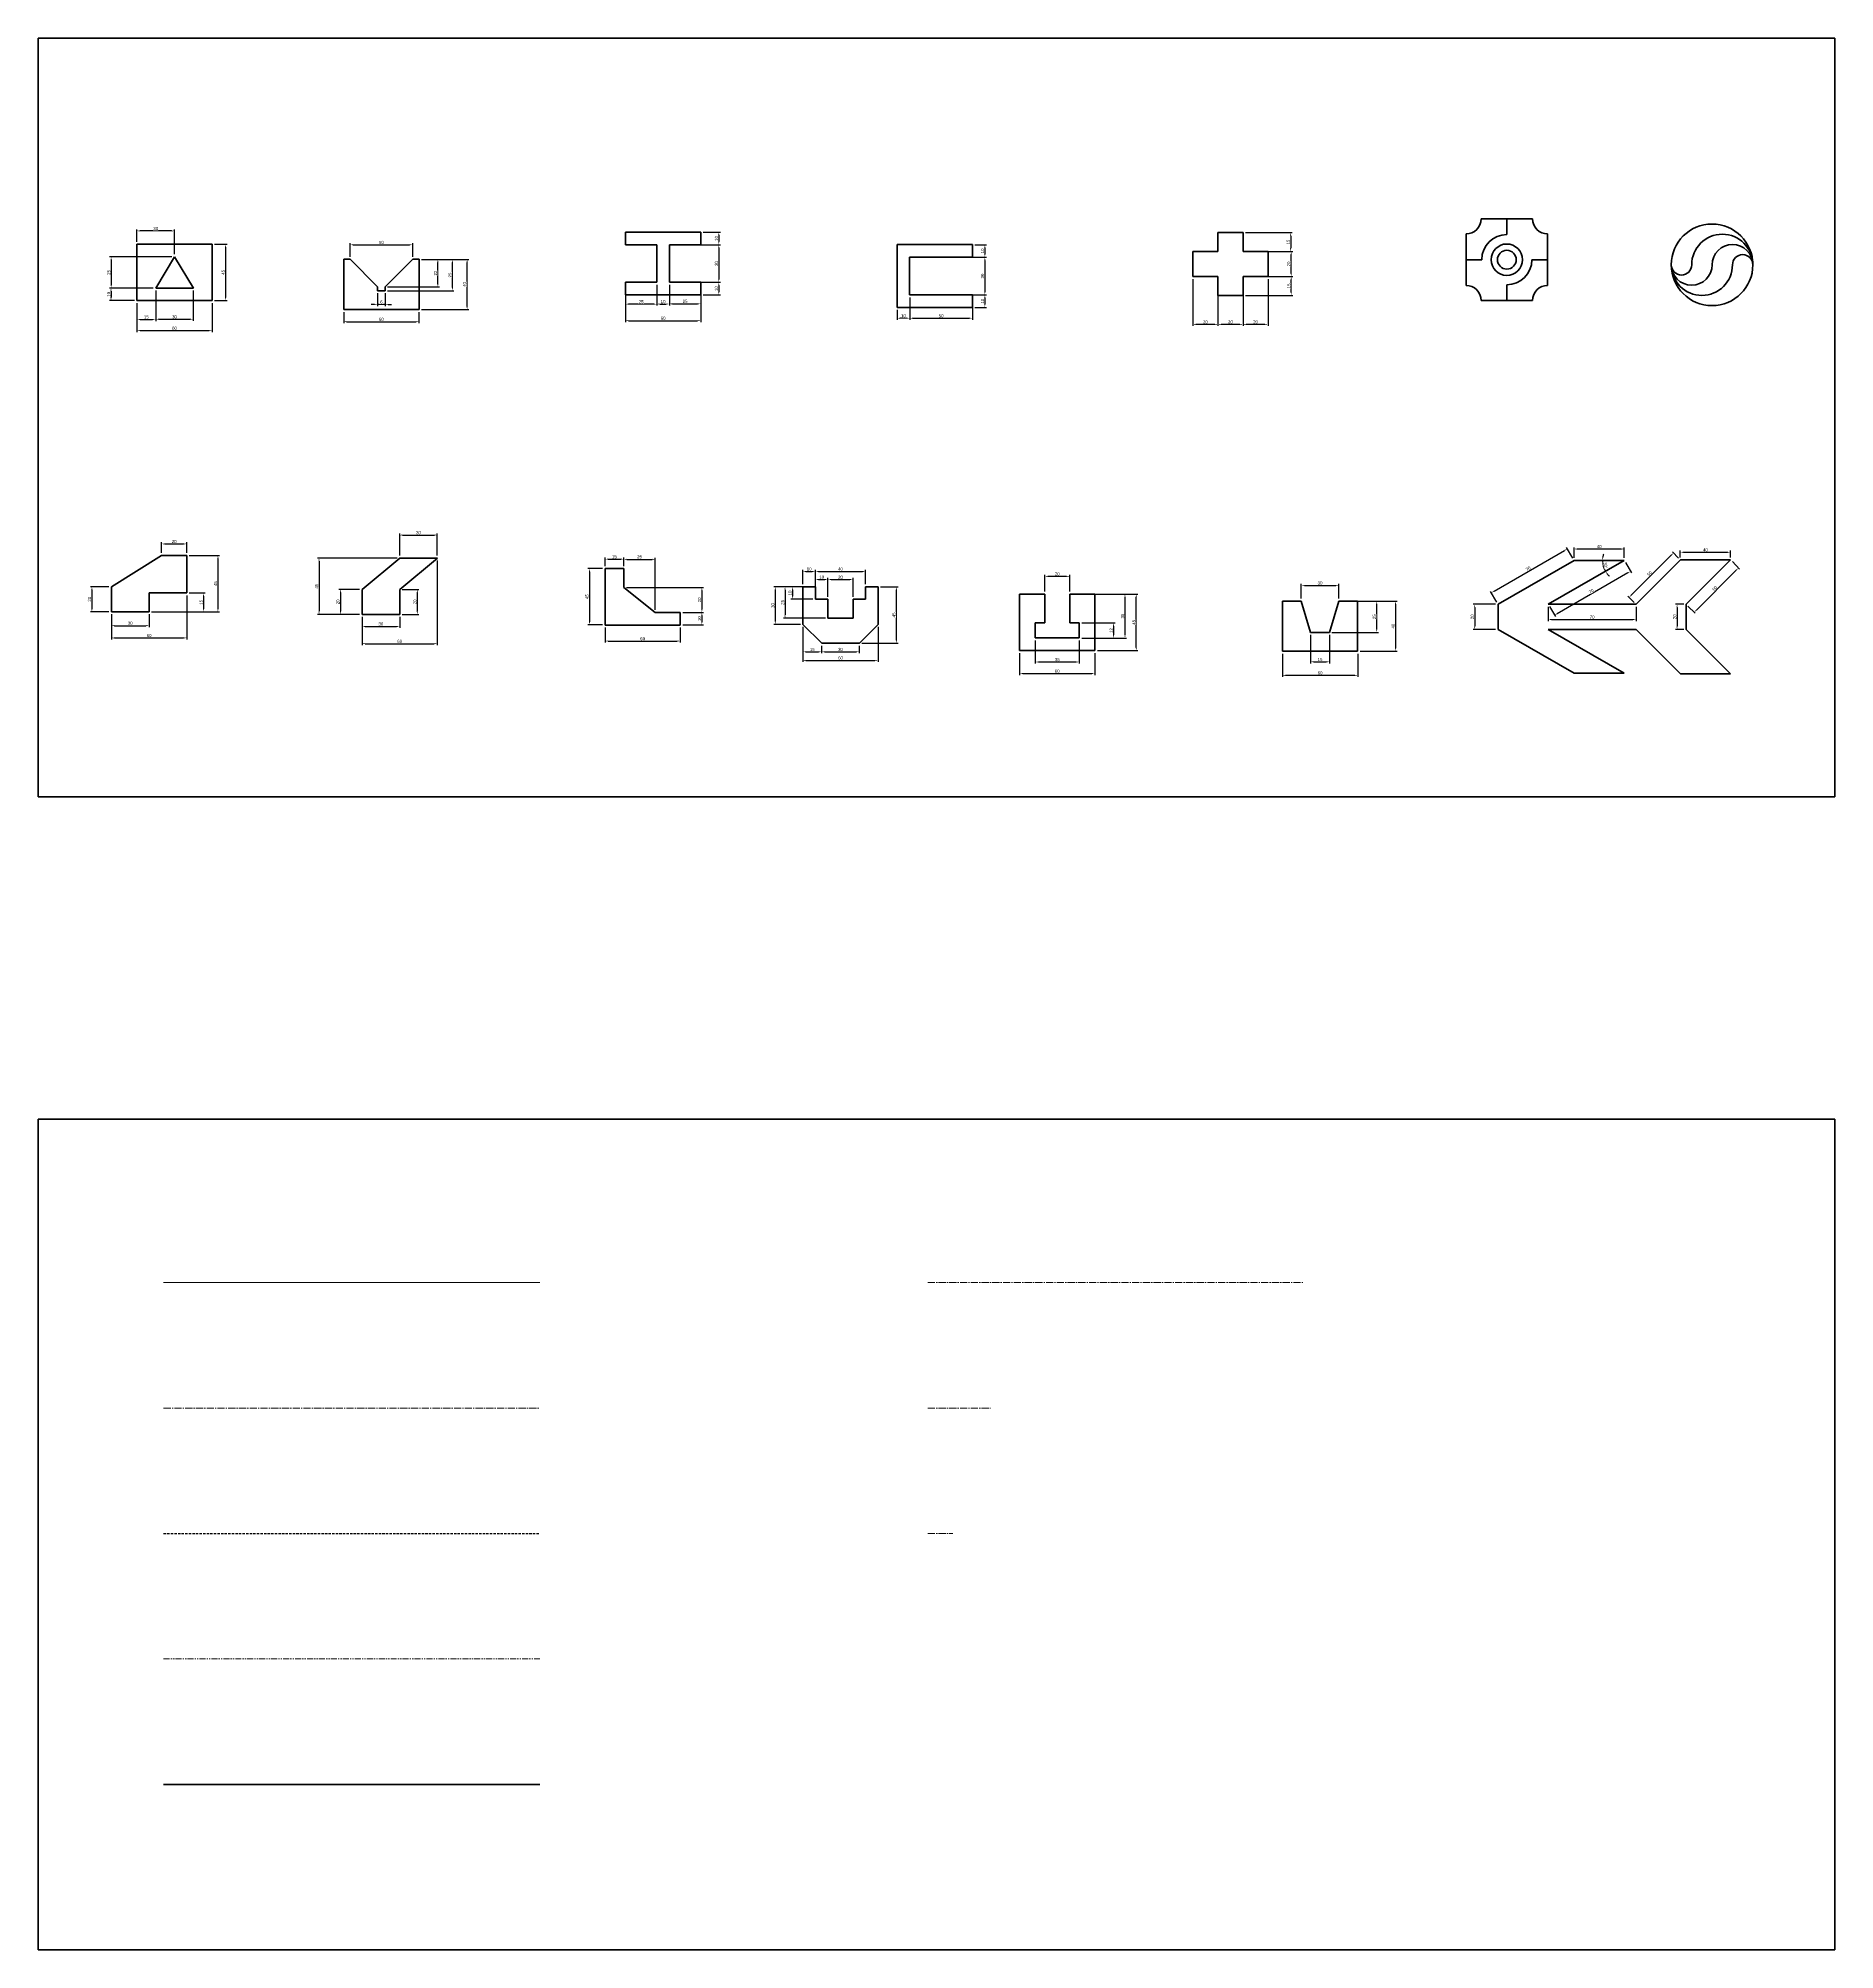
# Model space of a CAD drawing. Header units: millimetres. Extents: x 0 to 5010, y 0 to 6417.
# Drawn here: x 15 to 1447, y 4893 to 6417 of the extents above; entities that cross this region are included whole.
import ezdxf

# ---------------------------------------------------------------- set-up
doc = ezdxf.new("R2010")
doc.units = ezdxf.units.MM
doc.header["$LTSCALE"] = 0.3
for name, pattern in [('CENTER2', [28.575, 19.05, -3.175, 3.175, -3.175]), ('HIDDEN', [9.525, 6.35, -3.175]), ('PHANTOM2', [31.75, 15.875, -3.175, 3.175, -3.175, 3.175, -3.175])]:
    doc.linetypes.add(name, pattern=pattern)
doc.layers.get('Defpoints').update_dxf_attribs({"color": 6})
for name, color, linetype, lineweight, plot in [('1_윤곽선', 4, 'Continuous', 35, False), ('2_외형선', 7, 'Continuous', 35, False), ('3_숨은선', 2, 'HIDDEN', 25, False), ('4_중심선', 1, 'CENTER2', 18, False), ('5_가상선', 1, 'PHANTOM2', 18, False), ('6_가는실선', 3, 'Continuous', 18, False)]:
    doc.layers.add(name, color=color, linetype=linetype, lineweight=lineweight, plot=plot)
doc.styles.get("Standard").update_dxf_attribs({"font": ''})
doc.styles.get('Standard').set_extended_font_data('Gulim')
doc.dimstyles.new('ISO-25', dxfattribs={"dimtxt": 2.5, "dimasz": 2.5, "dimexe": 1.25, "dimexo": 0.625, "dimtad": 1, "dimtxsty": 'Standard', "dimcen": 2.5, "dimadec": 0, "dimazin": 0, "dimtfac": 1, "dimtmove": 0, "dimatfit": 3, "dimfxl": 1, "dimtfill": 1, "dimarcsym": 0})

# ---------------------------------------------------------------- blocks, each defined once
blk = doc.blocks.new('*D1')
at = {"layer": '6_가는실선', "color": 0, "lineweight": -2, "transparency": 16777216}
for p, q in [((113.5, 6006.9), (113.5, 6015.3)), ((116, 6014), (131, 6014)), ((133.5, 6006.9), (133.5, 6015.3))]:
    blk.add_line(p, q, dxfattribs=at)
at = {"layer": '6_가는실선', "color": 0, "transparency": 16777216}
for points in [[(116, 6014.4), (116, 6013.6), (113.5, 6014)], [(131, 6014.4), (131, 6013.6), (133.5, 6014)]]:
    blk.add_solid(points, dxfattribs=at)
at = {"layer": 'Defpoints', "color": 0, "transparency": 16777216}
for p in [(113.5, 6004.9), (133.5, 6014), (133.5, 6004.9)]:
    blk.add_point(p, dxfattribs=at)
at = {"layer": '6_가는실선', "color": 0, "transparency": 16777216, "insert": (123.5, 6015.9), "char_height": 2.5, "attachment_point": 5, "bg_fill": 3, "box_fill_scale": 1.1, "bg_fill_color": 256, "bg_fill_true_color": 13158600, "bg_fill_transparency": 0}
blk.add_mtext('20', dxfattribs=at)
blk = doc.blocks.new('*D2')
at = {"layer": '6_가는실선', "color": 0, "lineweight": -2, "transparency": 16777216}
for p, q in [((135.5, 6004.9), (159.6, 6004.9)), ((158.4, 6002.4), (158.4, 5962.4)), ((105.5, 5959.9), (159.6, 5959.9))]:
    blk.add_line(p, q, dxfattribs=at)
at = {"layer": '6_가는실선', "color": 0, "transparency": 16777216}
for points in [[(158, 6002.4), (158.8, 6002.4), (158.4, 6004.9)], [(158, 5962.4), (158.8, 5962.4), (158.4, 5959.9)]]:
    blk.add_solid(points, dxfattribs=at)
at = {"layer": 'Defpoints', "color": 0, "transparency": 16777216}
for p in [(133.5, 6004.9), (103.5, 5959.9), (158.4, 5959.9)]:
    blk.add_point(p, dxfattribs=at)
at = {"layer": '6_가는실선', "color": 0, "transparency": 16777216, "insert": (156.5, 5982.4), "char_height": 2.5, "attachment_point": 5, "rotation": 90, "bg_fill": 3, "box_fill_scale": 1.1, "bg_fill_color": 256, "bg_fill_true_color": 13158600, "bg_fill_transparency": 0}
blk.add_mtext('45', dxfattribs=at)
blk = doc.blocks.new('*D3')
at = {"layer": '6_가는실선', "color": 0, "lineweight": -2, "transparency": 16777216}
for p, q in [((135.5, 5974.9), (148.2, 5974.9)), ((105.5, 5959.9), (148.2, 5959.9)), ((146.9, 5972.4), (146.9, 5962.4))]:
    blk.add_line(p, q, dxfattribs=at)
at = {"layer": '6_가는실선', "color": 0, "transparency": 16777216}
for points in [[(146.5, 5972.4), (147.3, 5972.4), (146.9, 5974.9)], [(146.5, 5962.4), (147.3, 5962.4), (146.9, 5959.9)]]:
    blk.add_solid(points, dxfattribs=at)
at = {"layer": 'Defpoints', "color": 0, "transparency": 16777216}
for p in [(133.5, 5974.9), (103.5, 5959.9)]:
    blk.add_point(p, dxfattribs=at)
at = {"layer": '6_가는실선', "color": 0, "transparency": 16777216, "insert": (145, 5967.4), "char_height": 2.5, "attachment_point": 5, "rotation": 90, "bg_fill": 3, "box_fill_scale": 1.1, "bg_fill_color": 256, "bg_fill_true_color": 13158600, "bg_fill_transparency": 0}
blk.add_mtext('15', dxfattribs=at)
at = {"layer": 'Defpoints', "color": 0, "transparency": 16777216}
blk.add_point((146.9, 5959.9), dxfattribs=at)
blk = doc.blocks.new('*D4')
at = {"layer": '6_가는실선', "color": 0, "lineweight": -2, "transparency": 16777216}
for p, q in [((133.5, 5972.9), (133.5, 5937.8)), ((73.5, 5957.9), (73.5, 5937.8)), ((76, 5939.1), (131, 5939.1))]:
    blk.add_line(p, q, dxfattribs=at)
at = {"layer": '6_가는실선', "color": 0, "transparency": 16777216}
for points in [[(76, 5939.5), (76, 5938.6), (73.5, 5939.1)], [(131, 5939.5), (131, 5938.6), (133.5, 5939.1)]]:
    blk.add_solid(points, dxfattribs=at)
at = {"layer": 'Defpoints', "color": 0, "transparency": 16777216}
for p in [(133.5, 5974.9), (73.5, 5959.9), (133.5, 5939.1)]:
    blk.add_point(p, dxfattribs=at)
at = {"layer": '6_가는실선', "color": 0, "transparency": 16777216, "insert": (103.5, 5941), "char_height": 2.5, "attachment_point": 5, "bg_fill": 3, "box_fill_scale": 1.1, "bg_fill_color": 256, "bg_fill_true_color": 13158600, "bg_fill_transparency": 0}
blk.add_mtext('60', dxfattribs=at)
blk = doc.blocks.new('*D5')
at = {"layer": '6_가는실선', "color": 0, "lineweight": -2, "transparency": 16777216}
for p, q in [((73.5, 5957.9), (73.5, 5947.6)), ((76, 5948.8), (101, 5948.8)), ((103.5, 5957.9), (103.5, 5947.6))]:
    blk.add_line(p, q, dxfattribs=at)
at = {"layer": '6_가는실선', "color": 0, "transparency": 16777216}
for points in [[(76, 5949.3), (76, 5948.4), (73.5, 5948.8)], [(101, 5949.3), (101, 5948.4), (103.5, 5948.8)]]:
    blk.add_solid(points, dxfattribs=at)
at = {"layer": 'Defpoints', "color": 0, "transparency": 16777216}
for p in [(73.5, 5959.9), (103.5, 5959.9), (103.5, 5948.8)]:
    blk.add_point(p, dxfattribs=at)
at = {"layer": '6_가는실선', "color": 0, "transparency": 16777216, "insert": (88.5, 5950.8), "char_height": 2.5, "attachment_point": 5, "bg_fill": 3, "box_fill_scale": 1.1, "bg_fill_color": 256, "bg_fill_true_color": 13158600, "bg_fill_transparency": 0}
blk.add_mtext('30', dxfattribs=at)
blk = doc.blocks.new('*D6')
at = {"layer": '6_가는실선', "color": 0, "lineweight": -2, "transparency": 16777216}
for p, q in [((71.5, 5979.9), (56.7, 5979.9)), ((57.9, 5977.4), (57.9, 5962.4)), ((71.5, 5959.9), (56.7, 5959.9))]:
    blk.add_line(p, q, dxfattribs=at)
at = {"layer": '6_가는실선', "color": 0, "transparency": 16777216}
for points in [[(57.5, 5977.4), (58.4, 5977.4), (57.9, 5979.9)], [(57.5, 5962.4), (58.4, 5962.4), (57.9, 5959.9)]]:
    blk.add_solid(points, dxfattribs=at)
at = {"layer": 'Defpoints', "color": 0, "transparency": 16777216}
for p in [(73.5, 5979.9), (57.9, 5959.9), (73.5, 5959.9)]:
    blk.add_point(p, dxfattribs=at)
at = {"layer": '6_가는실선', "color": 0, "transparency": 16777216, "insert": (56, 5969.9), "char_height": 2.5, "attachment_point": 5, "rotation": 90, "bg_fill": 3, "box_fill_scale": 1.1, "bg_fill_color": 256, "bg_fill_true_color": 13158600, "bg_fill_transparency": 0}
blk.add_mtext('20', dxfattribs=at)
blk = doc.blocks.new('*D7')
at = {"layer": '6_가는실선', "color": 0, "lineweight": -2, "transparency": 16777216}
for p, q in [((303.3, 6004.8), (303.3, 6022.3)), ((305.8, 6021.1), (330.8, 6021.1)), ((333.3, 6004.8), (333.3, 6022.3))]:
    blk.add_line(p, q, dxfattribs=at)
at = {"layer": '6_가는실선', "color": 0, "transparency": 16777216}
for points in [[(305.8, 6021.5), (305.8, 6020.6), (303.3, 6021.1)], [(330.8, 6021.5), (330.8, 6020.6), (333.3, 6021.1)]]:
    blk.add_solid(points, dxfattribs=at)
at = {"layer": 'Defpoints', "color": 0, "transparency": 16777216}
for p in [(333.3, 6021.1), (303.3, 6002.8), (333.3, 6002.8)]:
    blk.add_point(p, dxfattribs=at)
at = {"layer": '6_가는실선', "color": 0, "transparency": 16777216, "insert": (318.3, 6023), "char_height": 2.5, "attachment_point": 5, "bg_fill": 3, "box_fill_scale": 1.1, "bg_fill_color": 256, "bg_fill_true_color": 13158600, "bg_fill_transparency": 0}
blk.add_mtext('30', dxfattribs=at)
blk = doc.blocks.new('*D8')
at = {"layer": '6_가는실선', "color": 0, "lineweight": -2, "transparency": 16777216}
for p, q in [((301.3, 6002.8), (237.8, 6002.8)), ((239, 6000.3), (239, 5960.3)), ((271.3, 5957.8), (237.8, 5957.8))]:
    blk.add_line(p, q, dxfattribs=at)
at = {"layer": '6_가는실선', "color": 0, "transparency": 16777216}
for points in [[(238.6, 6000.3), (239.4, 6000.3), (239, 6002.8)], [(238.6, 5960.3), (239.4, 5960.3), (239, 5957.8)]]:
    blk.add_solid(points, dxfattribs=at)
at = {"layer": 'Defpoints', "color": 0, "transparency": 16777216}
for p in [(303.3, 6002.8), (239, 5957.8), (273.3, 5957.8)]:
    blk.add_point(p, dxfattribs=at)
at = {"layer": '6_가는실선', "color": 0, "transparency": 16777216, "insert": (237.1, 5980.3), "char_height": 2.5, "attachment_point": 5, "rotation": 90, "bg_fill": 3, "box_fill_scale": 1.1, "bg_fill_color": 256, "bg_fill_true_color": 13158600, "bg_fill_transparency": 0}
blk.add_mtext('45', dxfattribs=at)
blk = doc.blocks.new('*D9')
at = {"layer": '6_가는실선', "color": 0, "lineweight": -2, "transparency": 16777216}
for p, q in [((271.3, 5977.8), (254.8, 5977.8)), ((256, 5975.3), (256, 5960.3)), ((271.3, 5957.8), (254.8, 5957.8))]:
    blk.add_line(p, q, dxfattribs=at)
at = {"layer": '6_가는실선', "color": 0, "transparency": 16777216}
for points in [[(255.6, 5975.3), (256.5, 5975.3), (256, 5977.8)], [(255.6, 5960.3), (256.5, 5960.3), (256, 5957.8)]]:
    blk.add_solid(points, dxfattribs=at)
at = {"layer": 'Defpoints', "color": 0, "transparency": 16777216}
for p in [(273.3, 5977.8), (256, 5957.8), (273.3, 5957.8)]:
    blk.add_point(p, dxfattribs=at)
at = {"layer": '6_가는실선', "color": 0, "transparency": 16777216, "insert": (254.1, 5967.8), "char_height": 2.5, "attachment_point": 5, "rotation": 90, "bg_fill": 3, "box_fill_scale": 1.1, "bg_fill_color": 256, "bg_fill_true_color": 13158600, "bg_fill_transparency": 0}
blk.add_mtext('20', dxfattribs=at)
blk = doc.blocks.new('*D10')
at = {"layer": '6_가는실선', "color": 0, "lineweight": -2, "transparency": 16777216}
for p, q in [((305.3, 5977.8), (318.6, 5977.8)), ((317.3, 5975.3), (317.3, 5960.3)), ((305.3, 5957.8), (318.6, 5957.8))]:
    blk.add_line(p, q, dxfattribs=at)
at = {"layer": '6_가는실선', "color": 0, "transparency": 16777216}
for points in [[(316.9, 5975.3), (317.8, 5975.3), (317.3, 5977.8)], [(316.9, 5960.3), (317.8, 5960.3), (317.3, 5957.8)]]:
    blk.add_solid(points, dxfattribs=at)
at = {"layer": 'Defpoints', "color": 0, "transparency": 16777216}
for p in [(303.3, 5977.8), (303.3, 5957.8), (317.3, 5957.8)]:
    blk.add_point(p, dxfattribs=at)
at = {"layer": '6_가는실선', "color": 0, "transparency": 16777216, "insert": (315.4, 5967.8), "char_height": 2.5, "attachment_point": 5, "rotation": 90, "bg_fill": 3, "box_fill_scale": 1.1, "bg_fill_color": 256, "bg_fill_true_color": 13158600, "bg_fill_transparency": 0}
blk.add_mtext('20', dxfattribs=at)
blk = doc.blocks.new('*D11')
at = {"layer": '6_가는실선', "color": 0, "lineweight": -2, "transparency": 16777216}
for p, q in [((273.3, 5955.8), (273.3, 5947)), ((275.8, 5948.2), (300.8, 5948.2)), ((303.3, 5955.8), (303.3, 5947))]:
    blk.add_line(p, q, dxfattribs=at)
at = {"layer": '6_가는실선', "color": 0, "transparency": 16777216}
for points in [[(275.8, 5948.7), (275.8, 5947.8), (273.3, 5948.2)], [(300.8, 5948.7), (300.8, 5947.8), (303.3, 5948.2)]]:
    blk.add_solid(points, dxfattribs=at)
at = {"layer": 'Defpoints', "color": 0, "transparency": 16777216}
for p in [(273.3, 5957.8), (303.3, 5957.8), (303.3, 5948.2)]:
    blk.add_point(p, dxfattribs=at)
at = {"layer": '6_가는실선', "color": 0, "transparency": 16777216, "insert": (288.3, 5950.2), "char_height": 2.5, "attachment_point": 5, "bg_fill": 3, "box_fill_scale": 1.1, "bg_fill_color": 256, "bg_fill_true_color": 13158600, "bg_fill_transparency": 0}
blk.add_mtext('30', dxfattribs=at)
blk = doc.blocks.new('*D12')
at = {"layer": '6_가는실선', "color": 0, "lineweight": -2, "transparency": 16777216}
for p, q in [((333.3, 6000.8), (333.3, 5933.2)), ((273.3, 5955.8), (273.3, 5933.2)), ((275.8, 5934.5), (330.8, 5934.5))]:
    blk.add_line(p, q, dxfattribs=at)
at = {"layer": '6_가는실선', "color": 0, "transparency": 16777216}
for points in [[(275.8, 5934.9), (275.8, 5934.1), (273.3, 5934.5)], [(330.8, 5934.9), (330.8, 5934.1), (333.3, 5934.5)]]:
    blk.add_solid(points, dxfattribs=at)
at = {"layer": 'Defpoints', "color": 0, "transparency": 16777216}
for p in [(333.3, 6002.8), (273.3, 5957.8), (333.3, 5934.5)]:
    blk.add_point(p, dxfattribs=at)
at = {"layer": '6_가는실선', "color": 0, "transparency": 16777216, "insert": (303.3, 5936.4), "char_height": 2.5, "attachment_point": 5, "bg_fill": 3, "box_fill_scale": 1.1, "bg_fill_color": 256, "bg_fill_true_color": 13158600, "bg_fill_transparency": 0}
blk.add_mtext('60', dxfattribs=at)
blk = doc.blocks.new('*D13')
at = {"layer": '6_가는실선', "color": 0, "lineweight": -2, "transparency": 16777216}
for p, q in [((467, 5947.4), (467, 5935.4)), ((527, 5947.4), (527, 5935.4)), ((469.5, 5936.6), (524.5, 5936.6))]:
    blk.add_line(p, q, dxfattribs=at)
at = {"layer": '6_가는실선', "color": 0, "transparency": 16777216}
for points in [[(469.5, 5937), (469.5, 5936.2), (467, 5936.6)], [(524.5, 5937), (524.5, 5936.2), (527, 5936.6)]]:
    blk.add_solid(points, dxfattribs=at)
at = {"layer": 'Defpoints', "color": 0, "transparency": 16777216}
for p in [(467, 5949.4), (527, 5949.4), (527, 5936.6)]:
    blk.add_point(p, dxfattribs=at)
at = {"layer": '6_가는실선', "color": 0, "transparency": 16777216, "insert": (497, 5938.5), "char_height": 2.5, "attachment_point": 5, "bg_fill": 3, "box_fill_scale": 1.1, "bg_fill_color": 256, "bg_fill_true_color": 13158600, "bg_fill_transparency": 0}
blk.add_mtext('60', dxfattribs=at)
blk = doc.blocks.new('*D14')
at = {"layer": '6_가는실선', "color": 0, "lineweight": -2, "transparency": 16777216}
for p, q in [((529, 5959.4), (545.4, 5959.4)), ((529, 5949.4), (545.4, 5949.4)), ((544.2, 5956.9), (544.2, 5951.9))]:
    blk.add_line(p, q, dxfattribs=at)
at = {"layer": '6_가는실선', "color": 0, "transparency": 16777216}
for points in [[(543.8, 5956.9), (544.6, 5956.9), (544.2, 5959.4)], [(543.8, 5951.9), (544.6, 5951.9), (544.2, 5949.4)]]:
    blk.add_solid(points, dxfattribs=at)
at = {"layer": 'Defpoints', "color": 0, "transparency": 16777216}
for p in [(527, 5959.4), (527, 5949.4)]:
    blk.add_point(p, dxfattribs=at)
at = {"layer": '6_가는실선', "color": 0, "transparency": 16777216, "insert": (542.3, 5954.4), "char_height": 2.5, "attachment_point": 5, "rotation": 90, "bg_fill": 3, "box_fill_scale": 1.1, "bg_fill_color": 256, "bg_fill_true_color": 13158600, "bg_fill_transparency": 0}
blk.add_mtext('10', dxfattribs=at)
at = {"layer": 'Defpoints', "color": 0, "transparency": 16777216}
blk.add_point((544.2, 5949.4), dxfattribs=at)
blk = doc.blocks.new('*D15')
at = {"layer": '6_가는실선', "color": 0, "lineweight": -2, "transparency": 16777216}
for p, q in [((465, 5994.4), (453.3, 5994.4)), ((454.6, 5991.9), (454.6, 5951.9)), ((465, 5949.4), (453.3, 5949.4))]:
    blk.add_line(p, q, dxfattribs=at)
at = {"layer": '6_가는실선', "color": 0, "transparency": 16777216}
for points in [[(454.2, 5991.9), (455, 5991.9), (454.6, 5994.4)], [(454.2, 5951.9), (455, 5951.9), (454.6, 5949.4)]]:
    blk.add_solid(points, dxfattribs=at)
at = {"layer": 'Defpoints', "color": 0, "transparency": 16777216}
for p in [(467, 5994.4), (454.6, 5949.4), (467, 5949.4)]:
    blk.add_point(p, dxfattribs=at)
at = {"layer": '6_가는실선', "color": 0, "transparency": 16777216, "insert": (452.7, 5971.9), "char_height": 2.5, "attachment_point": 5, "rotation": 90, "bg_fill": 3, "box_fill_scale": 1.1, "bg_fill_color": 256, "bg_fill_true_color": 13158600, "bg_fill_transparency": 0}
blk.add_mtext('45', dxfattribs=at)
blk = doc.blocks.new('*D16')
at = {"layer": '6_가는실선', "color": 0, "lineweight": -2, "transparency": 16777216}
for p, q in [((467, 5996.4), (467, 6003.2)), ((469.5, 6001.9), (479.5, 6001.9)), ((482, 5996.4), (482, 6003.2))]:
    blk.add_line(p, q, dxfattribs=at)
at = {"layer": '6_가는실선', "color": 0, "transparency": 16777216}
for points in [[(469.5, 6002.3), (469.5, 6001.5), (467, 6001.9)], [(479.5, 6002.3), (479.5, 6001.5), (482, 6001.9)]]:
    blk.add_solid(points, dxfattribs=at)
at = {"layer": 'Defpoints', "color": 0, "transparency": 16777216}
for p in [(467, 5994.4), (482, 5994.4)]:
    blk.add_point(p, dxfattribs=at)
at = {"layer": '6_가는실선', "color": 0, "transparency": 16777216, "insert": (474.5, 6003.8), "char_height": 2.5, "attachment_point": 5, "bg_fill": 3, "box_fill_scale": 1.1, "bg_fill_color": 256, "bg_fill_true_color": 13158600, "bg_fill_transparency": 0}
blk.add_mtext('15', dxfattribs=at)
at = {"layer": 'Defpoints', "color": 0, "transparency": 16777216}
blk.add_point((482, 6001.9), dxfattribs=at)
blk = doc.blocks.new('*D17')
at = {"layer": '6_가는실선', "color": 0, "lineweight": -2, "transparency": 16777216}
for p, q in [((482, 5996.4), (482, 6003)), ((484.5, 6001.7), (504.5, 6001.7)), ((507, 5961.4), (507, 6003))]:
    blk.add_line(p, q, dxfattribs=at)
at = {"layer": '6_가는실선', "color": 0, "transparency": 16777216}
for points in [[(484.5, 6002.2), (484.5, 6001.3), (482, 6001.7)], [(504.5, 6002.2), (504.5, 6001.3), (507, 6001.7)]]:
    blk.add_solid(points, dxfattribs=at)
at = {"layer": 'Defpoints', "color": 0, "transparency": 16777216}
for p in [(482, 5994.4), (507, 6001.7), (507, 5959.4)]:
    blk.add_point(p, dxfattribs=at)
at = {"layer": '6_가는실선', "color": 0, "transparency": 16777216, "insert": (494.5, 6003.7), "char_height": 2.5, "attachment_point": 5, "bg_fill": 3, "box_fill_scale": 1.1, "bg_fill_color": 256, "bg_fill_true_color": 13158600, "bg_fill_transparency": 0}
blk.add_mtext('25', dxfattribs=at)
blk = doc.blocks.new('*D18')
at = {"layer": '6_가는실선', "color": 0, "lineweight": -2, "transparency": 16777216}
for p, q in [((484, 5979.4), (545.4, 5979.4)), ((544.2, 5976.9), (544.2, 5961.9)), ((529, 5959.4), (545.4, 5959.4))]:
    blk.add_line(p, q, dxfattribs=at)
at = {"layer": '6_가는실선', "color": 0, "transparency": 16777216}
for points in [[(543.8, 5976.9), (544.6, 5976.9), (544.2, 5979.4)], [(543.8, 5961.9), (544.6, 5961.9), (544.2, 5959.4)]]:
    blk.add_solid(points, dxfattribs=at)
at = {"layer": 'Defpoints', "color": 0, "transparency": 16777216}
for p in [(482, 5979.4), (527, 5959.4), (544.2, 5959.4)]:
    blk.add_point(p, dxfattribs=at)
at = {"layer": '6_가는실선', "color": 0, "transparency": 16777216, "insert": (542.3, 5969.4), "char_height": 2.5, "attachment_point": 5, "rotation": 90, "bg_fill": 3, "box_fill_scale": 1.1, "bg_fill_color": 256, "bg_fill_true_color": 13158600, "bg_fill_transparency": 0}
blk.add_mtext('20', dxfattribs=at)
blk = doc.blocks.new('*D19')
at = {"layer": '6_가는실선', "color": 0, "lineweight": -2, "transparency": 16777216}
for p, q in [((624.7, 5947.9), (624.7, 5920)), ((684.7, 5947.9), (684.7, 5920)), ((627.2, 5921.2), (682.2, 5921.2))]:
    blk.add_line(p, q, dxfattribs=at)
at = {"layer": '6_가는실선', "color": 0, "transparency": 16777216}
for points in [[(627.2, 5921.6), (627.2, 5920.8), (624.7, 5921.2)], [(682.2, 5921.6), (682.2, 5920.8), (684.7, 5921.2)]]:
    blk.add_solid(points, dxfattribs=at)
at = {"layer": 'Defpoints', "color": 0, "transparency": 16777216}
for p in [(624.7, 5949.9), (684.7, 5949.9), (684.7, 5921.2)]:
    blk.add_point(p, dxfattribs=at)
at = {"layer": '6_가는실선', "color": 0, "transparency": 16777216, "insert": (654.7, 5923.1), "char_height": 2.5, "attachment_point": 5, "bg_fill": 3, "box_fill_scale": 1.1, "bg_fill_color": 256, "bg_fill_true_color": 13158600, "bg_fill_transparency": 0}
blk.add_mtext('60', dxfattribs=at)
blk = doc.blocks.new('*D20')
at = {"layer": '6_가는실선', "color": 0, "lineweight": -2, "transparency": 16777216}
for p, q in [((639.7, 5932.9), (639.7, 5926.8)), ((669.7, 5932.9), (669.7, 5926.8)), ((642.2, 5928), (667.2, 5928))]:
    blk.add_line(p, q, dxfattribs=at)
at = {"layer": '6_가는실선', "color": 0, "transparency": 16777216}
for points in [[(642.2, 5928.4), (642.2, 5927.6), (639.7, 5928)], [(667.2, 5928.4), (667.2, 5927.6), (669.7, 5928)]]:
    blk.add_solid(points, dxfattribs=at)
at = {"layer": 'Defpoints', "color": 0, "transparency": 16777216}
for p in [(639.7, 5934.9), (669.7, 5934.9), (669.7, 5928)]:
    blk.add_point(p, dxfattribs=at)
at = {"layer": '6_가는실선', "color": 0, "transparency": 16777216, "insert": (654.7, 5929.9), "char_height": 2.5, "attachment_point": 5, "bg_fill": 3, "box_fill_scale": 1.1, "bg_fill_color": 256, "bg_fill_true_color": 13158600, "bg_fill_transparency": 0}
blk.add_mtext('30', dxfattribs=at)
blk = doc.blocks.new('*D21')
at = {"layer": '6_가는실선', "color": 0, "lineweight": -2, "transparency": 16777216}
for p, q in [((624.7, 5947.9), (624.7, 5926.8)), ((639.7, 5932.9), (639.7, 5926.8)), ((627.2, 5928), (637.2, 5928))]:
    blk.add_line(p, q, dxfattribs=at)
at = {"layer": '6_가는실선', "color": 0, "transparency": 16777216}
for points in [[(627.2, 5928.4), (627.2, 5927.6), (624.7, 5928)], [(637.2, 5928.4), (637.2, 5927.6), (639.7, 5928)]]:
    blk.add_solid(points, dxfattribs=at)
at = {"layer": 'Defpoints', "color": 0, "transparency": 16777216}
blk.add_point((624.7, 5949.9), dxfattribs=at)
at = {"layer": '6_가는실선', "color": 0, "transparency": 16777216, "insert": (632.2, 5929.9), "char_height": 2.5, "attachment_point": 5, "bg_fill": 3, "box_fill_scale": 1.1, "bg_fill_color": 256, "bg_fill_true_color": 13158600, "bg_fill_transparency": 0}
blk.add_mtext('15', dxfattribs=at)
at = {"layer": 'Defpoints', "color": 0, "transparency": 16777216}
for p in [(639.7, 5934.9), (639.7, 5928)]:
    blk.add_point(p, dxfattribs=at)
blk = doc.blocks.new('*D22')
at = {"layer": '6_가는실선', "color": 0, "lineweight": -2, "transparency": 16777216}
for p, q in [((686.7, 5979.9), (700.6, 5979.9)), ((699.3, 5937.4), (699.3, 5977.4)), ((671.7, 5934.9), (700.6, 5934.9))]:
    blk.add_line(p, q, dxfattribs=at)
at = {"layer": '6_가는실선', "color": 0, "transparency": 16777216}
for points in [[(698.9, 5977.4), (699.7, 5977.4), (699.3, 5979.9)], [(698.9, 5937.4), (699.7, 5937.4), (699.3, 5934.9)]]:
    blk.add_solid(points, dxfattribs=at)
at = {"layer": 'Defpoints', "color": 0, "transparency": 16777216}
for p in [(684.7, 5979.9), (699.3, 5979.9), (669.7, 5934.9)]:
    blk.add_point(p, dxfattribs=at)
at = {"layer": '6_가는실선', "color": 0, "transparency": 16777216, "insert": (697.4, 5957.4), "char_height": 2.5, "attachment_point": 5, "rotation": 90, "bg_fill": 3, "box_fill_scale": 1.1, "bg_fill_color": 256, "bg_fill_true_color": 13158600, "bg_fill_transparency": 0}
blk.add_mtext('45', dxfattribs=at)
blk = doc.blocks.new('*D23')
at = {"layer": '6_가는실선', "color": 0, "lineweight": -2, "transparency": 16777216}
for p, q in [((634.7, 5981.9), (634.7, 5993.3)), ((637.2, 5992), (672.2, 5992)), ((674.7, 5981.9), (674.7, 5993.3))]:
    blk.add_line(p, q, dxfattribs=at)
at = {"layer": '6_가는실선', "color": 0, "transparency": 16777216}
for points in [[(637.2, 5992.5), (637.2, 5991.6), (634.7, 5992)], [(672.2, 5992.5), (672.2, 5991.6), (674.7, 5992)]]:
    blk.add_solid(points, dxfattribs=at)
at = {"layer": 'Defpoints', "color": 0, "transparency": 16777216}
for p in [(674.7, 5992), (634.7, 5979.9), (674.7, 5979.9)]:
    blk.add_point(p, dxfattribs=at)
at = {"layer": '6_가는실선', "color": 0, "transparency": 16777216, "insert": (654.7, 5994), "char_height": 2.5, "attachment_point": 5, "bg_fill": 3, "box_fill_scale": 1.1, "bg_fill_color": 256, "bg_fill_true_color": 13158600, "bg_fill_transparency": 0}
blk.add_mtext('40', dxfattribs=at)
blk = doc.blocks.new('*D24')
at = {"layer": '6_가는실선', "color": 0, "lineweight": -2, "transparency": 16777216}
for p, q in [((624.7, 5981.9), (624.7, 5993.3)), ((627.2, 5992), (632.2, 5992)), ((634.7, 5981.9), (634.7, 5993.3))]:
    blk.add_line(p, q, dxfattribs=at)
at = {"layer": '6_가는실선', "color": 0, "transparency": 16777216}
for points in [[(627.2, 5992.5), (627.2, 5991.6), (624.7, 5992)], [(632.2, 5992.5), (632.2, 5991.6), (634.7, 5992)]]:
    blk.add_solid(points, dxfattribs=at)
at = {"layer": 'Defpoints', "color": 0, "transparency": 16777216}
for p in [(624.7, 5979.9), (634.7, 5979.9)]:
    blk.add_point(p, dxfattribs=at)
at = {"layer": '6_가는실선', "color": 0, "transparency": 16777216, "insert": (629.7, 5994), "char_height": 2.5, "attachment_point": 5, "bg_fill": 3, "box_fill_scale": 1.1, "bg_fill_color": 256, "bg_fill_true_color": 13158600, "bg_fill_transparency": 0}
blk.add_mtext('10', dxfattribs=at)
at = {"layer": 'Defpoints', "color": 0, "transparency": 16777216}
blk.add_point((634.7, 5992), dxfattribs=at)
blk = doc.blocks.new('*D25')
at = {"layer": '6_가는실선', "color": 0, "lineweight": -2, "transparency": 16777216}
for p, q in [((634.7, 5971.9), (634.7, 5986.9)), ((637.2, 5985.6), (642.2, 5985.6)), ((644.7, 5971.9), (644.7, 5986.9))]:
    blk.add_line(p, q, dxfattribs=at)
at = {"layer": '6_가는실선', "color": 0, "transparency": 16777216}
for points in [[(637.2, 5986.1), (637.2, 5985.2), (634.7, 5985.6)], [(642.2, 5986.1), (642.2, 5985.2), (644.7, 5985.6)]]:
    blk.add_solid(points, dxfattribs=at)
at = {"layer": 'Defpoints', "color": 0, "transparency": 16777216}
for p in [(634.7, 5969.9), (644.7, 5969.9)]:
    blk.add_point(p, dxfattribs=at)
at = {"layer": '6_가는실선', "color": 0, "transparency": 16777216, "insert": (639.7, 5987.5), "char_height": 2.5, "attachment_point": 5, "bg_fill": 3, "box_fill_scale": 1.1, "bg_fill_color": 256, "bg_fill_true_color": 13158600, "bg_fill_transparency": 0}
blk.add_mtext('10', dxfattribs=at)
at = {"layer": 'Defpoints', "color": 0, "transparency": 16777216}
blk.add_point((644.7, 5985.6), dxfattribs=at)
blk = doc.blocks.new('*D26')
at = {"layer": '6_가는실선', "color": 0, "lineweight": -2, "transparency": 16777216}
for p, q in [((644.7, 5971.9), (644.7, 5986.9)), ((647.2, 5985.6), (662.2, 5985.6)), ((664.7, 5971.9), (664.7, 5986.9))]:
    blk.add_line(p, q, dxfattribs=at)
at = {"layer": '6_가는실선', "color": 0, "transparency": 16777216}
for points in [[(647.2, 5986.1), (647.2, 5985.2), (644.7, 5985.6)], [(662.2, 5986.1), (662.2, 5985.2), (664.7, 5985.6)]]:
    blk.add_solid(points, dxfattribs=at)
at = {"layer": 'Defpoints', "color": 0, "transparency": 16777216}
for p in [(664.7, 5985.6), (644.7, 5969.9), (664.7, 5969.9)]:
    blk.add_point(p, dxfattribs=at)
at = {"layer": '6_가는실선', "color": 0, "transparency": 16777216, "insert": (654.7, 5987.5), "char_height": 2.5, "attachment_point": 5, "bg_fill": 3, "box_fill_scale": 1.1, "bg_fill_color": 256, "bg_fill_true_color": 13158600, "bg_fill_transparency": 0}
blk.add_mtext('20', dxfattribs=at)
blk = doc.blocks.new('*D27')
at = {"layer": '6_가는실선', "color": 0, "lineweight": -2, "transparency": 16777216}
for p, q in [((632.7, 5979.9), (615.1, 5979.9)), ((616.4, 5977.4), (616.4, 5972.4)), ((632.7, 5969.9), (615.1, 5969.9))]:
    blk.add_line(p, q, dxfattribs=at)
at = {"layer": '6_가는실선', "color": 0, "transparency": 16777216}
for points in [[(616, 5977.4), (616.8, 5977.4), (616.4, 5979.9)], [(616, 5972.4), (616.8, 5972.4), (616.4, 5969.9)]]:
    blk.add_solid(points, dxfattribs=at)
at = {"layer": 'Defpoints', "color": 0, "transparency": 16777216}
for p in [(634.7, 5979.9), (634.7, 5969.9)]:
    blk.add_point(p, dxfattribs=at)
at = {"layer": '6_가는실선', "color": 0, "transparency": 16777216, "insert": (614.5, 5974.9), "char_height": 2.5, "attachment_point": 5, "rotation": 90, "bg_fill": 3, "box_fill_scale": 1.1, "bg_fill_color": 256, "bg_fill_true_color": 13158600, "bg_fill_transparency": 0}
blk.add_mtext('10', dxfattribs=at)
at = {"layer": 'Defpoints', "color": 0, "transparency": 16777216}
blk.add_point((616.4, 5969.9), dxfattribs=at)
blk = doc.blocks.new('*D28')
at = {"layer": '6_가는실선', "color": 0, "lineweight": -2, "transparency": 16777216}
for p, q in [((622.7, 5979.9), (609.2, 5979.9)), ((610.5, 5977.4), (610.5, 5957.4)), ((642.7, 5954.9), (609.2, 5954.9))]:
    blk.add_line(p, q, dxfattribs=at)
at = {"layer": '6_가는실선', "color": 0, "transparency": 16777216}
for points in [[(610.1, 5977.4), (610.9, 5977.4), (610.5, 5979.9)], [(610.1, 5957.4), (610.9, 5957.4), (610.5, 5954.9)]]:
    blk.add_solid(points, dxfattribs=at)
at = {"layer": 'Defpoints', "color": 0, "transparency": 16777216}
for p in [(624.7, 5979.9), (610.5, 5954.9), (644.7, 5954.9)]:
    blk.add_point(p, dxfattribs=at)
at = {"layer": '6_가는실선', "color": 0, "transparency": 16777216, "insert": (608.6, 5967.4), "char_height": 2.5, "attachment_point": 5, "rotation": 90, "bg_fill": 3, "box_fill_scale": 1.1, "bg_fill_color": 256, "bg_fill_true_color": 13158600, "bg_fill_transparency": 0}
blk.add_mtext('25', dxfattribs=at)
blk = doc.blocks.new('*D29')
at = {"layer": '6_가는실선', "color": 0, "lineweight": -2, "transparency": 16777216}
for p, q in [((622.7, 5979.9), (601.5, 5979.9)), ((602.7, 5977.4), (602.7, 5952.4)), ((622.7, 5949.9), (601.5, 5949.9))]:
    blk.add_line(p, q, dxfattribs=at)
at = {"layer": '6_가는실선', "color": 0, "transparency": 16777216}
for points in [[(602.3, 5977.4), (603.1, 5977.4), (602.7, 5979.9)], [(602.3, 5952.4), (603.1, 5952.4), (602.7, 5949.9)]]:
    blk.add_solid(points, dxfattribs=at)
at = {"layer": 'Defpoints', "color": 0, "transparency": 16777216}
for p in [(624.7, 5979.9), (602.7, 5949.9), (624.7, 5949.9)]:
    blk.add_point(p, dxfattribs=at)
at = {"layer": '6_가는실선', "color": 0, "transparency": 16777216, "insert": (600.8, 5964.9), "char_height": 2.5, "attachment_point": 5, "rotation": 90, "bg_fill": 3, "box_fill_scale": 1.1, "bg_fill_color": 256, "bg_fill_true_color": 13158600, "bg_fill_transparency": 0}
blk.add_mtext('30', dxfattribs=at)
blk = doc.blocks.new('*D30')
at = {"layer": '6_가는실선', "color": 0, "lineweight": -2, "transparency": 16777216}
for p, q in [((817.5, 5976), (817.5, 5989.5)), ((837.5, 5976), (837.5, 5989.5)), ((820, 5988.2), (835, 5988.2))]:
    blk.add_line(p, q, dxfattribs=at)
at = {"layer": '6_가는실선', "color": 0, "transparency": 16777216}
for points in [[(820, 5988.6), (820, 5987.8), (817.5, 5988.2)], [(835, 5988.6), (835, 5987.8), (837.5, 5988.2)]]:
    blk.add_solid(points, dxfattribs=at)
at = {"layer": 'Defpoints', "color": 0, "transparency": 16777216}
for p in [(837.5, 5988.2), (817.5, 5974), (837.5, 5974)]:
    blk.add_point(p, dxfattribs=at)
at = {"layer": '6_가는실선', "color": 0, "transparency": 16777216, "insert": (827.5, 5990.1), "char_height": 2.5, "attachment_point": 5, "bg_fill": 3, "box_fill_scale": 1.1, "bg_fill_color": 256, "bg_fill_true_color": 13158600, "bg_fill_transparency": 0}
blk.add_mtext('20', dxfattribs=at)
blk = doc.blocks.new('*D31')
at = {"layer": '6_가는실선', "color": 0, "lineweight": -2, "transparency": 16777216}
for p, q in [((797.5, 5927), (797.5, 5909.4)), ((857.5, 5927), (857.5, 5909.4)), ((800, 5910.7), (855, 5910.7))]:
    blk.add_line(p, q, dxfattribs=at)
at = {"layer": '6_가는실선', "color": 0, "transparency": 16777216}
for points in [[(800, 5911.1), (800, 5910.3), (797.5, 5910.7)], [(855, 5911.1), (855, 5910.3), (857.5, 5910.7)]]:
    blk.add_solid(points, dxfattribs=at)
at = {"layer": 'Defpoints', "color": 0, "transparency": 16777216}
for p in [(797.5, 5929), (857.5, 5929), (857.5, 5910.7)]:
    blk.add_point(p, dxfattribs=at)
at = {"layer": '6_가는실선', "color": 0, "transparency": 16777216, "insert": (827.5, 5912.6), "char_height": 2.5, "attachment_point": 5, "bg_fill": 3, "box_fill_scale": 1.1, "bg_fill_color": 256, "bg_fill_true_color": 13158600, "bg_fill_transparency": 0}
blk.add_mtext('60', dxfattribs=at)
blk = doc.blocks.new('*D32')
at = {"layer": '6_가는실선', "color": 0, "lineweight": -2, "transparency": 16777216}
for p, q in [((810, 5937), (810, 5918.7)), ((845, 5937), (845, 5918.7)), ((812.5, 5919.9), (842.5, 5919.9))]:
    blk.add_line(p, q, dxfattribs=at)
at = {"layer": '6_가는실선', "color": 0, "transparency": 16777216}
for points in [[(812.5, 5920.3), (812.5, 5919.5), (810, 5919.9)], [(842.5, 5920.3), (842.5, 5919.5), (845, 5919.9)]]:
    blk.add_solid(points, dxfattribs=at)
at = {"layer": 'Defpoints', "color": 0, "transparency": 16777216}
for p in [(810, 5939), (845, 5939), (845, 5919.9)]:
    blk.add_point(p, dxfattribs=at)
at = {"layer": '6_가는실선', "color": 0, "transparency": 16777216, "insert": (827.5, 5921.8), "char_height": 2.5, "attachment_point": 5, "bg_fill": 3, "box_fill_scale": 1.1, "bg_fill_color": 256, "bg_fill_true_color": 13158600, "bg_fill_transparency": 0}
blk.add_mtext('35', dxfattribs=at)
blk = doc.blocks.new('*D33')
at = {"layer": '6_가는실선', "color": 0, "lineweight": -2, "transparency": 16777216}
for p, q in [((847, 5951), (873.7, 5951)), ((872.4, 5948.5), (872.4, 5941.5)), ((847, 5939), (873.7, 5939))]:
    blk.add_line(p, q, dxfattribs=at)
at = {"layer": '6_가는실선', "color": 0, "transparency": 16777216}
for points in [[(872, 5948.5), (872.9, 5948.5), (872.4, 5951)], [(872, 5941.5), (872.9, 5941.5), (872.4, 5939)]]:
    blk.add_solid(points, dxfattribs=at)
at = {"layer": 'Defpoints', "color": 0, "transparency": 16777216}
for p in [(845, 5951), (845, 5939)]:
    blk.add_point(p, dxfattribs=at)
at = {"layer": '6_가는실선', "color": 0, "transparency": 16777216, "insert": (870.5, 5945), "char_height": 2.5, "attachment_point": 5, "rotation": 90, "bg_fill": 3, "box_fill_scale": 1.1, "bg_fill_color": 256, "bg_fill_true_color": 13158600, "bg_fill_transparency": 0}
blk.add_mtext('12', dxfattribs=at)
at = {"layer": 'Defpoints', "color": 0, "transparency": 16777216}
blk.add_point((872.4, 5939), dxfattribs=at)
blk = doc.blocks.new('*D34')
at = {"layer": '6_가는실선', "color": 0, "lineweight": -2, "transparency": 16777216}
for p, q in [((839.5, 5974), (882.8, 5974)), ((881.5, 5971.5), (881.5, 5941.5)), ((847, 5939), (882.8, 5939))]:
    blk.add_line(p, q, dxfattribs=at)
at = {"layer": '6_가는실선', "color": 0, "transparency": 16777216}
for points in [[(881.1, 5971.5), (881.9, 5971.5), (881.5, 5974)], [(881.1, 5941.5), (881.9, 5941.5), (881.5, 5939)]]:
    blk.add_solid(points, dxfattribs=at)
at = {"layer": 'Defpoints', "color": 0, "transparency": 16777216}
for p in [(837.5, 5974), (845, 5939), (881.5, 5939)]:
    blk.add_point(p, dxfattribs=at)
at = {"layer": '6_가는실선', "color": 0, "transparency": 16777216, "insert": (879.6, 5956.5), "char_height": 2.5, "attachment_point": 5, "rotation": 90, "bg_fill": 3, "box_fill_scale": 1.1, "bg_fill_color": 256, "bg_fill_true_color": 13158600, "bg_fill_transparency": 0}
blk.add_mtext('35', dxfattribs=at)
blk = doc.blocks.new('*D35')
at = {"layer": '6_가는실선', "color": 0, "lineweight": -2, "transparency": 16777216}
for p, q in [((859.5, 5974), (891.7, 5974)), ((890.5, 5931.5), (890.5, 5971.5)), ((859.5, 5929), (891.7, 5929))]:
    blk.add_line(p, q, dxfattribs=at)
at = {"layer": '6_가는실선', "color": 0, "transparency": 16777216}
for points in [[(890, 5971.5), (890.9, 5971.5), (890.5, 5974)], [(890, 5931.5), (890.9, 5931.5), (890.5, 5929)]]:
    blk.add_solid(points, dxfattribs=at)
at = {"layer": 'Defpoints', "color": 0, "transparency": 16777216}
for p in [(857.5, 5974), (890.5, 5974), (857.5, 5929)]:
    blk.add_point(p, dxfattribs=at)
at = {"layer": '6_가는실선', "color": 0, "transparency": 16777216, "insert": (888.6, 5951.5), "char_height": 2.5, "attachment_point": 5, "rotation": 90, "bg_fill": 3, "box_fill_scale": 1.1, "bg_fill_color": 256, "bg_fill_true_color": 13158600, "bg_fill_transparency": 0}
blk.add_mtext('45', dxfattribs=at)
blk = doc.blocks.new('*D36')
at = {"layer": '6_가는실선', "color": 0, "lineweight": -2, "transparency": 16777216}
for p, q in [((1007, 5926.5), (1007, 5908)), ((1067, 5926.5), (1067, 5908)), ((1009.5, 5909.3), (1064.5, 5909.3))]:
    blk.add_line(p, q, dxfattribs=at)
at = {"layer": '6_가는실선', "color": 0, "transparency": 16777216}
for points in [[(1009.5, 5909.7), (1009.5, 5908.8), (1007, 5909.3)], [(1064.5, 5909.7), (1064.5, 5908.8), (1067, 5909.3)]]:
    blk.add_solid(points, dxfattribs=at)
at = {"layer": 'Defpoints', "color": 0, "transparency": 16777216}
for p in [(1007, 5928.5), (1067, 5928.5), (1067, 5909.3)]:
    blk.add_point(p, dxfattribs=at)
at = {"layer": '6_가는실선', "color": 0, "transparency": 16777216, "insert": (1037, 5911.2), "char_height": 2.5, "attachment_point": 5, "bg_fill": 3, "box_fill_scale": 1.1, "bg_fill_color": 256, "bg_fill_true_color": 13158600, "bg_fill_transparency": 0}
blk.add_mtext('60', dxfattribs=at)
blk = doc.blocks.new('*D37')
at = {"layer": '6_가는실선', "color": 0, "lineweight": -2, "transparency": 16777216}
for p, q in [((1029.5, 5941.5), (1029.5, 5918.8)), ((1044.5, 5941.5), (1044.5, 5918.8)), ((1032, 5920), (1042, 5920))]:
    blk.add_line(p, q, dxfattribs=at)
at = {"layer": '6_가는실선', "color": 0, "transparency": 16777216}
for points in [[(1032, 5920.5), (1032, 5919.6), (1029.5, 5920)], [(1042, 5920.5), (1042, 5919.6), (1044.5, 5920)]]:
    blk.add_solid(points, dxfattribs=at)
at = {"layer": 'Defpoints', "color": 0, "transparency": 16777216}
for p in [(1029.5, 5943.5), (1044.5, 5943.5)]:
    blk.add_point(p, dxfattribs=at)
at = {"layer": '6_가는실선', "color": 0, "transparency": 16777216, "insert": (1037, 5921.9), "char_height": 2.5, "attachment_point": 5, "bg_fill": 3, "box_fill_scale": 1.1, "bg_fill_color": 256, "bg_fill_true_color": 13158600, "bg_fill_transparency": 0}
blk.add_mtext('15', dxfattribs=at)
at = {"layer": 'Defpoints', "color": 0, "transparency": 16777216}
blk.add_point((1044.5, 5920), dxfattribs=at)
blk = doc.blocks.new('*D38')
at = {"layer": '6_가는실선', "color": 0, "lineweight": -2, "transparency": 16777216}
for p, q in [((1069, 5968.5), (1098.5, 5968.5)), ((1097.2, 5966), (1097.2, 5931)), ((1069, 5928.5), (1098.5, 5928.5))]:
    blk.add_line(p, q, dxfattribs=at)
at = {"layer": '6_가는실선', "color": 0, "transparency": 16777216}
for points in [[(1096.8, 5966), (1097.6, 5966), (1097.2, 5968.5)], [(1096.8, 5931), (1097.6, 5931), (1097.2, 5928.5)]]:
    blk.add_solid(points, dxfattribs=at)
at = {"layer": 'Defpoints', "color": 0, "transparency": 16777216}
for p in [(1067, 5968.5), (1067, 5928.5), (1097.2, 5928.5)]:
    blk.add_point(p, dxfattribs=at)
at = {"layer": '6_가는실선', "color": 0, "transparency": 16777216, "insert": (1095.3, 5948.5), "char_height": 2.5, "attachment_point": 5, "rotation": 90, "bg_fill": 3, "box_fill_scale": 1.1, "bg_fill_color": 256, "bg_fill_true_color": 13158600, "bg_fill_transparency": 0}
blk.add_mtext('40', dxfattribs=at)
blk = doc.blocks.new('*D39')
at = {"layer": '6_가는실선', "color": 0, "lineweight": -2, "transparency": 16777216}
for p, q in [((1054, 5968.5), (1083.5, 5968.5)), ((1082.2, 5946), (1082.2, 5966)), ((1046.5, 5943.5), (1083.5, 5943.5))]:
    blk.add_line(p, q, dxfattribs=at)
at = {"layer": '6_가는실선', "color": 0, "transparency": 16777216}
for points in [[(1081.8, 5966), (1082.6, 5966), (1082.2, 5968.5)], [(1081.8, 5946), (1082.6, 5946), (1082.2, 5943.5)]]:
    blk.add_solid(points, dxfattribs=at)
at = {"layer": 'Defpoints', "color": 0, "transparency": 16777216}
for p in [(1052, 5968.5), (1082.2, 5968.5), (1044.5, 5943.5)]:
    blk.add_point(p, dxfattribs=at)
at = {"layer": '6_가는실선', "color": 0, "transparency": 16777216, "insert": (1080.3, 5956), "char_height": 2.5, "attachment_point": 5, "rotation": 90, "bg_fill": 3, "box_fill_scale": 1.1, "bg_fill_color": 256, "bg_fill_true_color": 13158600, "bg_fill_transparency": 0}
blk.add_mtext('25', dxfattribs=at)
blk = doc.blocks.new('*D40')
at = {"layer": '6_가는실선', "color": 0, "lineweight": -2, "transparency": 16777216}
for p, q in [((1022, 5970.5), (1022, 5982.2)), ((1024.5, 5981), (1049.5, 5981)), ((1052, 5970.5), (1052, 5982.2))]:
    blk.add_line(p, q, dxfattribs=at)
at = {"layer": '6_가는실선', "color": 0, "transparency": 16777216}
for points in [[(1024.5, 5981.4), (1024.5, 5980.6), (1022, 5981)], [(1049.5, 5981.4), (1049.5, 5980.6), (1052, 5981)]]:
    blk.add_solid(points, dxfattribs=at)
at = {"layer": 'Defpoints', "color": 0, "transparency": 16777216}
for p in [(1052, 5981), (1022, 5968.5), (1052, 5968.5)]:
    blk.add_point(p, dxfattribs=at)
at = {"layer": '6_가는실선', "color": 0, "transparency": 16777216, "insert": (1037, 5982.9), "char_height": 2.5, "attachment_point": 5, "bg_fill": 3, "box_fill_scale": 1.1, "bg_fill_color": 256, "bg_fill_true_color": 13158600, "bg_fill_transparency": 0}
blk.add_mtext('30', dxfattribs=at)
blk = doc.blocks.new('*D41')
at = {"layer": '6_가는실선', "color": 0, "lineweight": -2, "transparency": 16777216}
for p, q in [((1176.9, 5965.9), (1159.1, 5965.9)), ((1160.3, 5963.4), (1160.3, 5948.4)), ((1176.9, 5945.9), (1159.1, 5945.9))]:
    blk.add_line(p, q, dxfattribs=at)
at = {"layer": '6_가는실선', "color": 0, "transparency": 16777216}
for points in [[(1159.9, 5963.4), (1160.7, 5963.4), (1160.3, 5965.9)], [(1159.9, 5948.4), (1160.7, 5948.4), (1160.3, 5945.9)]]:
    blk.add_solid(points, dxfattribs=at)
at = {"layer": 'Defpoints', "color": 0, "transparency": 16777216}
for p in [(1178.9, 5965.9), (1160.3, 5945.9), (1178.9, 5945.9)]:
    blk.add_point(p, dxfattribs=at)
at = {"layer": '6_가는실선', "color": 0, "transparency": 16777216, "insert": (1158.4, 5955.9), "char_height": 2.5, "attachment_point": 5, "rotation": 90, "bg_fill": 3, "box_fill_scale": 1.1, "bg_fill_color": 256, "bg_fill_true_color": 13158600, "bg_fill_transparency": 0}
blk.add_mtext('20', dxfattribs=at)
blk = doc.blocks.new('*D42')
at = {"layer": '6_가는실선', "color": 0, "lineweight": -2, "transparency": 16777216}
for p, q in [((1175.7, 5976.4), (1232, 6008.9)), ((1238.5, 6002.7), (1233.6, 6011.2)), ((1177.9, 5967.7), (1173, 5976.2))]:
    blk.add_line(p, q, dxfattribs=at)
at = {"layer": '6_가는실선', "color": 0, "transparency": 16777216}
for points in [[(1231.8, 6009.2), (1232.2, 6008.5), (1234.2, 6010.1)], [(1175.5, 5976.7), (1176, 5976), (1173.6, 5975.1)]]:
    blk.add_solid(points, dxfattribs=at)
at = {"layer": 'Defpoints', "color": 0, "transparency": 16777216}
for p in [(1234.2, 6010.1), (1239.5, 6000.9), (1178.9, 5965.9)]:
    blk.add_point(p, dxfattribs=at)
at = {"layer": '6_가는실선', "color": 0, "transparency": 16777216, "insert": (1202.9, 5994.3), "char_height": 2.5, "attachment_point": 5, "rotation": 30, "bg_fill": 3, "box_fill_scale": 1.1, "bg_fill_color": 256, "bg_fill_true_color": 13158600, "bg_fill_transparency": 0}
blk.add_mtext('70', dxfattribs=at)
blk = doc.blocks.new('*D43')
at = {"layer": '6_가는실선', "color": 0, "lineweight": -2, "transparency": 16777216}
for p, q in [((1239.5, 6002.9), (1239.5, 6011.2)), ((1242, 6010), (1277, 6010)), ((1279.5, 6002.9), (1279.5, 6011.2))]:
    blk.add_line(p, q, dxfattribs=at)
at = {"layer": '6_가는실선', "color": 0, "transparency": 16777216}
for points in [[(1242, 6010.4), (1242, 6009.5), (1239.5, 6010)], [(1277, 6010.4), (1277, 6009.5), (1279.5, 6010)]]:
    blk.add_solid(points, dxfattribs=at)
at = {"layer": 'Defpoints', "color": 0, "transparency": 16777216}
for p in [(1279.5, 6010), (1239.5, 6000.9), (1279.5, 6000.9)]:
    blk.add_point(p, dxfattribs=at)
at = {"layer": '6_가는실선', "color": 0, "transparency": 16777216, "insert": (1259.5, 6011.9), "char_height": 2.5, "attachment_point": 5, "bg_fill": 3, "box_fill_scale": 1.1, "bg_fill_color": 256, "bg_fill_true_color": 13158600, "bg_fill_transparency": 0}
blk.add_mtext('40', dxfattribs=at)
blk = doc.blocks.new('*D44')
at = {"layer": '6_가는실선', "color": 0, "lineweight": -2, "transparency": 16777216}
for p, q in [((1282.4, 5990.9), (1226.1, 5958.4)), ((1280.5, 5999.2), (1285.2, 5991.1)), ((1219.9, 5964.2), (1224.6, 5956.1))]:
    blk.add_line(p, q, dxfattribs=at)
at = {"layer": '6_가는실선', "color": 0, "transparency": 16777216}
for points in [[(1282.2, 5991.3), (1282.6, 5990.6), (1284.6, 5992.2)], [(1225.9, 5958.8), (1226.3, 5958.1), (1223.9, 5957.2)]]:
    blk.add_solid(points, dxfattribs=at)
at = {"layer": 'Defpoints', "color": 0, "transparency": 16777216}
for p in [(1279.5, 6000.9), (1218.9, 5965.9), (1223.9, 5957.2)]:
    blk.add_point(p, dxfattribs=at)
at = {"layer": '6_가는실선', "color": 0, "transparency": 16777216, "insert": (1253.3, 5976.3), "char_height": 2.5, "attachment_point": 5, "rotation": 30, "bg_fill": 3, "box_fill_scale": 1.1, "bg_fill_color": 256, "bg_fill_true_color": 13158600, "bg_fill_transparency": 0}
blk.add_mtext('70', dxfattribs=at)
blk = doc.blocks.new('*D45')
at = {"layer": '6_가는실선', "color": 0, "lineweight": -2, "transparency": 16777216}
for p, q in [((1218.9, 5963.9), (1218.9, 5952.5)), ((1288.9, 5963.9), (1288.9, 5952.5)), ((1221.4, 5953.8), (1286.4, 5953.8))]:
    blk.add_line(p, q, dxfattribs=at)
at = {"layer": '6_가는실선', "color": 0, "transparency": 16777216}
for points in [[(1221.4, 5954.2), (1221.4, 5953.3), (1218.9, 5953.8)], [(1286.4, 5954.2), (1286.4, 5953.3), (1288.9, 5953.8)]]:
    blk.add_solid(points, dxfattribs=at)
at = {"layer": 'Defpoints', "color": 0, "transparency": 16777216}
for p in [(1218.9, 5965.9), (1288.9, 5965.9), (1288.9, 5953.8)]:
    blk.add_point(p, dxfattribs=at)
at = {"layer": '6_가는실선', "color": 0, "transparency": 16777216, "insert": (1253.9, 5955.7), "char_height": 2.5, "attachment_point": 5, "bg_fill": 3, "box_fill_scale": 1.1, "bg_fill_color": 256, "bg_fill_true_color": 13158600, "bg_fill_transparency": 0}
blk.add_mtext('70', dxfattribs=at)
blk = doc.blocks.new('*D46')
at = {"layer": '6_가는실선', "color": 0, "lineweight": -2, "transparency": 16777216}
for p, q in [((1285.1, 5973.2), (1317, 6005)), ((1322.8, 6002.7), (1317.9, 6007.7)), ((1287.5, 5967.3), (1282.5, 5972.3))]:
    blk.add_line(p, q, dxfattribs=at)
at = {"layer": '6_가는실선', "color": 0, "transparency": 16777216}
for points in [[(1316.7, 6005.3), (1317.3, 6004.7), (1318.7, 6006.8)], [(1284.9, 5973.5), (1285.4, 5972.9), (1283.4, 5971.4)]]:
    blk.add_solid(points, dxfattribs=at)
at = {"layer": 'Defpoints', "color": 0, "transparency": 16777216}
for p in [(1318.7, 6006.8), (1324.2, 6001.3), (1288.9, 5965.9)]:
    blk.add_point(p, dxfattribs=at)
at = {"layer": '6_가는실선', "color": 0, "transparency": 16777216, "insert": (1299.7, 5990.5), "char_height": 2.5, "attachment_point": 5, "rotation": 45, "bg_fill": 3, "box_fill_scale": 1.1, "bg_fill_color": 256, "bg_fill_true_color": 13158600, "bg_fill_transparency": 0}
blk.add_mtext('50', dxfattribs=at)
blk = doc.blocks.new('*D47')
at = {"layer": '6_가는실선', "color": 0, "lineweight": -2, "transparency": 16777216}
for p, q in [((1324.2, 6003.3), (1324.2, 6008.7)), ((1326.7, 6007.4), (1361.7, 6007.4)), ((1364.2, 6003.3), (1364.2, 6008.7))]:
    blk.add_line(p, q, dxfattribs=at)
at = {"layer": '6_가는실선', "color": 0, "transparency": 16777216}
for points in [[(1326.7, 6007.8), (1326.7, 6007), (1324.2, 6007.4)], [(1361.7, 6007.8), (1361.7, 6007), (1364.2, 6007.4)]]:
    blk.add_solid(points, dxfattribs=at)
at = {"layer": 'Defpoints', "color": 0, "transparency": 16777216}
for p in [(1364.2, 6007.4), (1324.2, 6001.3), (1364.2, 6001.3)]:
    blk.add_point(p, dxfattribs=at)
at = {"layer": '6_가는실선', "color": 0, "transparency": 16777216, "insert": (1344.2, 6009.3), "char_height": 2.5, "attachment_point": 5, "bg_fill": 3, "box_fill_scale": 1.1, "bg_fill_color": 256, "bg_fill_true_color": 13158600, "bg_fill_transparency": 0}
blk.add_mtext('40', dxfattribs=at)
blk = doc.blocks.new('*D48')
at = {"layer": '6_가는실선', "color": 0, "lineweight": -2, "transparency": 16777216}
for p, q in [((1337, 5961.3), (1368.8, 5993.1)), ((1365.7, 5999.9), (1371.5, 5994)), ((1330.3, 5964.5), (1336.1, 5958.7))]:
    blk.add_line(p, q, dxfattribs=at)
at = {"layer": '6_가는실선', "color": 0, "transparency": 16777216}
for points in [[(1368.5, 5993.4), (1369.1, 5992.9), (1370.6, 5994.9)], [(1336.7, 5961.6), (1337.3, 5961), (1335.3, 5959.6)]]:
    blk.add_solid(points, dxfattribs=at)
at = {"layer": 'Defpoints', "color": 0, "transparency": 16777216}
for p in [(1364.2, 6001.3), (1370.6, 5994.9), (1328.9, 5965.9)]:
    blk.add_point(p, dxfattribs=at)
at = {"layer": '6_가는실선', "color": 0, "transparency": 16777216, "insert": (1351.6, 5978.6), "char_height": 2.5, "attachment_point": 5, "rotation": 45, "bg_fill": 3, "box_fill_scale": 1.1, "bg_fill_color": 256, "bg_fill_true_color": 13158600, "bg_fill_transparency": 0}
blk.add_mtext('50', dxfattribs=at)
blk = doc.blocks.new('*D49')
at = {"layer": '6_가는실선', "color": 0, "lineweight": -2, "transparency": 16777216}
for p, q in [((1326.9, 5965.9), (1320.3, 5965.9)), ((1321.6, 5963.4), (1321.6, 5948.4)), ((1326.9, 5945.9), (1320.3, 5945.9))]:
    blk.add_line(p, q, dxfattribs=at)
at = {"layer": '6_가는실선', "color": 0, "transparency": 16777216}
for points in [[(1321.2, 5963.4), (1322, 5963.4), (1321.6, 5965.9)], [(1321.2, 5948.4), (1322, 5948.4), (1321.6, 5945.9)]]:
    blk.add_solid(points, dxfattribs=at)
at = {"layer": 'Defpoints', "color": 0, "transparency": 16777216}
for p in [(1328.9, 5965.9), (1321.6, 5945.9), (1328.9, 5945.9)]:
    blk.add_point(p, dxfattribs=at)
at = {"layer": '6_가는실선', "color": 0, "transparency": 16777216, "insert": (1319.7, 5955.9), "char_height": 2.5, "attachment_point": 5, "rotation": 90, "bg_fill": 3, "box_fill_scale": 1.1, "bg_fill_color": 256, "bg_fill_true_color": 13158600, "bg_fill_transparency": 0}
blk.add_mtext('20', dxfattribs=at)
blk = doc.blocks.new('*D50')
at = {"layer": '6_가는실선', "color": 0, "lineweight": -2, "transparency": 16777216}
for p, q in [((93.8, 6255), (93.8, 6264.8)), ((123.8, 6245), (123.8, 6264.8)), ((121.3, 6263.6), (96.3, 6263.6))]:
    blk.add_line(p, q, dxfattribs=at)
at = {"layer": '6_가는실선', "color": 0, "transparency": 16777216}
for points in [[(96.3, 6264), (96.3, 6263.1), (93.8, 6263.6)], [(121.3, 6264), (121.3, 6263.1), (123.8, 6263.6)]]:
    blk.add_solid(points, dxfattribs=at)
at = {"layer": 'Defpoints', "color": 0, "transparency": 16777216}
for p in [(93.8, 6263.6), (93.8, 6253), (123.8, 6243)]:
    blk.add_point(p, dxfattribs=at)
at = {"layer": '6_가는실선', "color": 0, "transparency": 16777216, "insert": (108.8, 6265.5), "char_height": 2.5, "attachment_point": 5, "bg_fill": 3, "box_fill_scale": 1.1, "bg_fill_color": 256, "bg_fill_true_color": 13158600, "bg_fill_transparency": 0}
blk.add_mtext('30', dxfattribs=at)
blk = doc.blocks.new('*D51')
at = {"layer": '6_가는실선', "color": 0, "lineweight": -2, "transparency": 16777216}
for p, q in [((121.8, 6243), (72, 6243)), ((73.3, 6240.5), (73.3, 6220.5)), ((106.8, 6218), (72, 6218))]:
    blk.add_line(p, q, dxfattribs=at)
at = {"layer": '6_가는실선', "color": 0, "transparency": 16777216}
for points in [[(72.9, 6240.5), (73.7, 6240.5), (73.3, 6243)], [(72.9, 6220.5), (73.7, 6220.5), (73.3, 6218)]]:
    blk.add_solid(points, dxfattribs=at)
at = {"layer": 'Defpoints', "color": 0, "transparency": 16777216}
for p in [(123.8, 6243), (73.3, 6218), (108.8, 6218)]:
    blk.add_point(p, dxfattribs=at)
at = {"layer": '6_가는실선', "color": 0, "transparency": 16777216, "insert": (71.4, 6230.5), "char_height": 2.5, "attachment_point": 5, "rotation": 90, "bg_fill": 3, "box_fill_scale": 1.1, "bg_fill_color": 256, "bg_fill_true_color": 13158600, "bg_fill_transparency": 0}
blk.add_mtext('25', dxfattribs=at)
blk = doc.blocks.new('*D52')
at = {"layer": '6_가는실선', "color": 0, "lineweight": -2, "transparency": 16777216}
for p, q in [((106.8, 6218), (71.9, 6218)), ((91.8, 6208), (71.9, 6208)), ((73.2, 6215.5), (73.2, 6210.5))]:
    blk.add_line(p, q, dxfattribs=at)
at = {"layer": '6_가는실선', "color": 0, "transparency": 16777216}
for points in [[(72.7, 6215.5), (73.6, 6215.5), (73.2, 6218)], [(72.7, 6210.5), (73.6, 6210.5), (73.2, 6208)]]:
    blk.add_solid(points, dxfattribs=at)
at = {"layer": 'Defpoints', "color": 0, "transparency": 16777216}
for p in [(108.8, 6218), (93.8, 6208)]:
    blk.add_point(p, dxfattribs=at)
at = {"layer": '6_가는실선', "color": 0, "transparency": 16777216, "insert": (71.3, 6213), "char_height": 2.5, "attachment_point": 5, "rotation": 90, "bg_fill": 3, "box_fill_scale": 1.1, "bg_fill_color": 256, "bg_fill_true_color": 13158600, "bg_fill_transparency": 0}
blk.add_mtext('10', dxfattribs=at)
at = {"layer": 'Defpoints', "color": 0, "transparency": 16777216}
blk.add_point((73.2, 6208), dxfattribs=at)
blk = doc.blocks.new('*D53')
at = {"layer": '6_가는실선', "color": 0, "lineweight": -2, "transparency": 16777216}
for p, q in [((93.8, 6206), (93.8, 6191.7)), ((108.8, 6216), (108.8, 6191.7)), ((96.3, 6193), (106.3, 6193))]:
    blk.add_line(p, q, dxfattribs=at)
at = {"layer": '6_가는실선', "color": 0, "transparency": 16777216}
for points in [[(96.3, 6193.4), (96.3, 6192.6), (93.8, 6193)], [(106.3, 6193.4), (106.3, 6192.6), (108.8, 6193)]]:
    blk.add_solid(points, dxfattribs=at)
at = {"layer": 'Defpoints', "color": 0, "transparency": 16777216}
for p in [(108.8, 6218), (93.8, 6208)]:
    blk.add_point(p, dxfattribs=at)
at = {"layer": '6_가는실선', "color": 0, "transparency": 16777216, "insert": (101.3, 6194.9), "char_height": 2.5, "attachment_point": 5, "bg_fill": 3, "box_fill_scale": 1.1, "bg_fill_color": 256, "bg_fill_true_color": 13158600, "bg_fill_transparency": 0}
blk.add_mtext('15', dxfattribs=at)
at = {"layer": 'Defpoints', "color": 0, "transparency": 16777216}
blk.add_point((108.8, 6193), dxfattribs=at)
blk = doc.blocks.new('*D54')
at = {"layer": '6_가는실선', "color": 0, "lineweight": -2, "transparency": 16777216}
for p, q in [((108.8, 6216), (108.8, 6192)), ((138.8, 6216), (138.8, 6192)), ((111.3, 6193.2), (136.3, 6193.2))]:
    blk.add_line(p, q, dxfattribs=at)
at = {"layer": '6_가는실선', "color": 0, "transparency": 16777216}
for points in [[(111.3, 6193.6), (111.3, 6192.8), (108.8, 6193.2)], [(136.3, 6193.6), (136.3, 6192.8), (138.8, 6193.2)]]:
    blk.add_solid(points, dxfattribs=at)
at = {"layer": 'Defpoints', "color": 0, "transparency": 16777216}
for p in [(108.8, 6218), (138.8, 6218), (138.8, 6193.2)]:
    blk.add_point(p, dxfattribs=at)
at = {"layer": '6_가는실선', "color": 0, "transparency": 16777216, "insert": (123.8, 6195.1), "char_height": 2.5, "attachment_point": 5, "bg_fill": 3, "box_fill_scale": 1.1, "bg_fill_color": 256, "bg_fill_true_color": 13158600, "bg_fill_transparency": 0}
blk.add_mtext('30', dxfattribs=at)
blk = doc.blocks.new('*D55')
at = {"layer": '6_가는실선', "color": 0, "lineweight": -2, "transparency": 16777216}
for p, q in [((155.8, 6253), (165.7, 6253)), ((164.5, 6250.5), (164.5, 6210.5)), ((155.8, 6208), (165.7, 6208))]:
    blk.add_line(p, q, dxfattribs=at)
at = {"layer": '6_가는실선', "color": 0, "transparency": 16777216}
for points in [[(164.1, 6250.5), (164.9, 6250.5), (164.5, 6253)], [(164.1, 6210.5), (164.9, 6210.5), (164.5, 6208)]]:
    blk.add_solid(points, dxfattribs=at)
at = {"layer": 'Defpoints', "color": 0, "transparency": 16777216}
for p in [(153.8, 6253), (153.8, 6208), (164.5, 6208)]:
    blk.add_point(p, dxfattribs=at)
at = {"layer": '6_가는실선', "color": 0, "transparency": 16777216, "insert": (162.6, 6230.5), "char_height": 2.5, "attachment_point": 5, "rotation": 90, "bg_fill": 3, "box_fill_scale": 1.1, "bg_fill_color": 256, "bg_fill_true_color": 13158600, "bg_fill_transparency": 0}
blk.add_mtext('45', dxfattribs=at)
blk = doc.blocks.new('*D56')
at = {"layer": '6_가는실선', "color": 0, "lineweight": -2, "transparency": 16777216}
for p, q in [((93.8, 6206), (93.8, 6182.8)), ((153.8, 6206), (153.8, 6182.8)), ((96.3, 6184.1), (151.3, 6184.1))]:
    blk.add_line(p, q, dxfattribs=at)
at = {"layer": '6_가는실선', "color": 0, "transparency": 16777216}
for points in [[(96.3, 6184.5), (96.3, 6183.7), (93.8, 6184.1)], [(151.3, 6184.5), (151.3, 6183.7), (153.8, 6184.1)]]:
    blk.add_solid(points, dxfattribs=at)
at = {"layer": 'Defpoints', "color": 0, "transparency": 16777216}
for p in [(93.8, 6208), (153.8, 6208), (153.8, 6184.1)]:
    blk.add_point(p, dxfattribs=at)
at = {"layer": '6_가는실선', "color": 0, "transparency": 16777216, "insert": (123.8, 6186), "char_height": 2.5, "attachment_point": 5, "bg_fill": 3, "box_fill_scale": 1.1, "bg_fill_color": 256, "bg_fill_true_color": 13158600, "bg_fill_transparency": 0}
blk.add_mtext('60', dxfattribs=at)
blk = doc.blocks.new('*D57')
at = {"layer": '6_가는실선', "color": 0, "lineweight": -2, "transparency": 16777216}
for p, q in [((258.7, 6198.9), (258.7, 6189.9)), ((261.2, 6191.2), (316.2, 6191.2)), ((318.7, 6198.9), (318.7, 6189.9))]:
    blk.add_line(p, q, dxfattribs=at)
at = {"layer": '6_가는실선', "color": 0, "transparency": 16777216}
for points in [[(261.2, 6191.6), (261.2, 6190.7), (258.7, 6191.2)], [(316.2, 6191.6), (316.2, 6190.7), (318.7, 6191.2)]]:
    blk.add_solid(points, dxfattribs=at)
at = {"layer": 'Defpoints', "color": 0, "transparency": 16777216}
for p in [(258.7, 6200.9), (318.7, 6200.9), (318.7, 6191.2)]:
    blk.add_point(p, dxfattribs=at)
at = {"layer": '6_가는실선', "color": 0, "transparency": 16777216, "insert": (288.7, 6193.1), "char_height": 2.5, "attachment_point": 5, "bg_fill": 3, "box_fill_scale": 1.1, "bg_fill_color": 256, "bg_fill_true_color": 13158600, "bg_fill_transparency": 0}
blk.add_mtext('60', dxfattribs=at)
blk = doc.blocks.new('*D58')
at = {"layer": '6_가는실선', "color": 0, "lineweight": -2, "transparency": 16777216}
for p, q in [((320.7, 6240.9), (358.3, 6240.9)), ((357.1, 6203.4), (357.1, 6238.4)), ((320.7, 6200.9), (358.3, 6200.9))]:
    blk.add_line(p, q, dxfattribs=at)
at = {"layer": '6_가는실선', "color": 0, "transparency": 16777216}
for points in [[(356.6, 6238.4), (357.5, 6238.4), (357.1, 6240.9)], [(356.6, 6203.4), (357.5, 6203.4), (357.1, 6200.9)]]:
    blk.add_solid(points, dxfattribs=at)
at = {"layer": 'Defpoints', "color": 0, "transparency": 16777216}
for p in [(318.7, 6240.9), (357.1, 6240.9), (318.7, 6200.9)]:
    blk.add_point(p, dxfattribs=at)
at = {"layer": '6_가는실선', "color": 0, "transparency": 16777216, "insert": (355.1, 6220.9), "char_height": 2.5, "attachment_point": 5, "rotation": 90, "bg_fill": 3, "box_fill_scale": 1.1, "bg_fill_color": 256, "bg_fill_true_color": 13158600, "bg_fill_transparency": 0}
blk.add_mtext('40', dxfattribs=at)
blk = doc.blocks.new('*D59')
at = {"layer": '6_가는실선', "color": 0, "lineweight": -2, "transparency": 16777216}
for p, q in [((320.7, 6240.9), (346.6, 6240.9)), ((345.4, 6218.4), (345.4, 6238.4)), ((293.7, 6215.9), (346.6, 6215.9))]:
    blk.add_line(p, q, dxfattribs=at)
at = {"layer": '6_가는실선', "color": 0, "transparency": 16777216}
for points in [[(345, 6238.4), (345.8, 6238.4), (345.4, 6240.9)], [(345, 6218.4), (345.8, 6218.4), (345.4, 6215.9)]]:
    blk.add_solid(points, dxfattribs=at)
at = {"layer": 'Defpoints', "color": 0, "transparency": 16777216}
for p in [(318.7, 6240.9), (345.4, 6240.9), (291.7, 6215.9)]:
    blk.add_point(p, dxfattribs=at)
at = {"layer": '6_가는실선', "color": 0, "transparency": 16777216, "insert": (343.5, 6228.4), "char_height": 2.5, "attachment_point": 5, "rotation": 90, "bg_fill": 3, "box_fill_scale": 1.1, "bg_fill_color": 256, "bg_fill_true_color": 13158600, "bg_fill_transparency": 0}
blk.add_mtext('25', dxfattribs=at)
blk = doc.blocks.new('*D60')
at = {"layer": '6_가는실선', "color": 0, "lineweight": -2, "transparency": 16777216}
for p, q in [((320.7, 6240.9), (335, 6240.9)), ((333.7, 6221.4), (333.7, 6238.4)), ((293.7, 6218.9), (335, 6218.9))]:
    blk.add_line(p, q, dxfattribs=at)
at = {"layer": '6_가는실선', "color": 0, "transparency": 16777216}
for points in [[(333.3, 6238.4), (334.2, 6238.4), (333.7, 6240.9)], [(333.3, 6221.4), (334.2, 6221.4), (333.7, 6218.9)]]:
    blk.add_solid(points, dxfattribs=at)
at = {"layer": 'Defpoints', "color": 0, "transparency": 16777216}
for p in [(318.7, 6240.9), (333.7, 6240.9), (291.7, 6218.9)]:
    blk.add_point(p, dxfattribs=at)
at = {"layer": '6_가는실선', "color": 0, "transparency": 16777216, "insert": (331.9, 6229.9), "char_height": 2.5, "attachment_point": 5, "rotation": 90, "bg_fill": 3, "box_fill_scale": 1.1, "bg_fill_color": 256, "bg_fill_true_color": 13158600, "bg_fill_transparency": 0}
blk.add_mtext('22', dxfattribs=at)
blk = doc.blocks.new('*D61')
at = {"layer": '6_가는실선', "color": 0, "lineweight": -2, "transparency": 16777216}
for p, q in [((283.2, 6205), (280.7, 6205)), ((285.7, 6213.9), (285.7, 6203.7)), ((291.7, 6205), (285.7, 6205)), ((291.7, 6213.9), (291.7, 6203.7)), ((294.2, 6205), (296.7, 6205))]:
    blk.add_line(p, q, dxfattribs=at)
at = {"layer": '6_가는실선', "color": 0, "transparency": 16777216}
for points in [[(283.2, 6205.4), (283.2, 6204.6), (285.7, 6205)], [(294.2, 6205.4), (294.2, 6204.6), (291.7, 6205)]]:
    blk.add_solid(points, dxfattribs=at)
at = {"layer": '6_가는실선', "color": 0, "transparency": 16777216, "insert": (288.7, 6206.9), "char_height": 2.5, "attachment_point": 5, "bg_fill": 3, "box_fill_scale": 1.1, "bg_fill_color": 256, "bg_fill_true_color": 13158600, "bg_fill_transparency": 0}
blk.add_mtext('6', dxfattribs=at)
at = {"layer": 'Defpoints', "color": 0, "transparency": 16777216}
for p in [(285.7, 6215.9), (285.7, 6205), (291.7, 6215.9)]:
    blk.add_point(p, dxfattribs=at)
blk = doc.blocks.new('*D62')
at = {"layer": '6_가는실선', "color": 0, "lineweight": -2, "transparency": 16777216}
for p, q in [((263.7, 6242.9), (263.7, 6253.7)), ((266.2, 6252.5), (311.2, 6252.5)), ((313.7, 6242.9), (313.7, 6253.7))]:
    blk.add_line(p, q, dxfattribs=at)
at = {"layer": '6_가는실선', "color": 0, "transparency": 16777216}
for points in [[(266.2, 6252.9), (266.2, 6252.1), (263.7, 6252.5)], [(311.2, 6252.9), (311.2, 6252.1), (313.7, 6252.5)]]:
    blk.add_solid(points, dxfattribs=at)
at = {"layer": 'Defpoints', "color": 0, "transparency": 16777216}
for p in [(313.7, 6252.5), (263.7, 6240.9), (313.7, 6240.9)]:
    blk.add_point(p, dxfattribs=at)
at = {"layer": '6_가는실선', "color": 0, "transparency": 16777216, "insert": (288.7, 6254.4), "char_height": 2.5, "attachment_point": 5, "bg_fill": 3, "box_fill_scale": 1.1, "bg_fill_color": 256, "bg_fill_true_color": 13158600, "bg_fill_transparency": 0}
blk.add_mtext('50', dxfattribs=at)
blk = doc.blocks.new('*D63')
at = {"layer": '6_가는실선', "color": 0, "lineweight": -2, "transparency": 16777216}
for p, q in [((483.3, 6210.6), (483.3, 6190.7)), ((543.3, 6210.6), (543.3, 6190.7)), ((485.8, 6192), (540.8, 6192))]:
    blk.add_line(p, q, dxfattribs=at)
at = {"layer": '6_가는실선', "color": 0, "transparency": 16777216}
for points in [[(485.8, 6192.4), (485.8, 6191.6), (483.3, 6192)], [(540.8, 6192.4), (540.8, 6191.6), (543.3, 6192)]]:
    blk.add_solid(points, dxfattribs=at)
at = {"layer": 'Defpoints', "color": 0, "transparency": 16777216}
for p in [(483.3, 6212.6), (543.3, 6212.6), (543.3, 6192)]:
    blk.add_point(p, dxfattribs=at)
at = {"layer": '6_가는실선', "color": 0, "transparency": 16777216, "insert": (513.3, 6193.9), "char_height": 2.5, "attachment_point": 5, "bg_fill": 3, "box_fill_scale": 1.1, "bg_fill_color": 256, "bg_fill_true_color": 13158600, "bg_fill_transparency": 0}
blk.add_mtext('60', dxfattribs=at)
blk = doc.blocks.new('*D64')
at = {"layer": '6_가는실선', "color": 0, "lineweight": -2, "transparency": 16777216}
for p, q in [((508.3, 6220.6), (508.3, 6204.1)), ((518.3, 6220.6), (518.3, 6204.1)), ((510.8, 6205.3), (515.8, 6205.3))]:
    blk.add_line(p, q, dxfattribs=at)
at = {"layer": '6_가는실선', "color": 0, "transparency": 16777216}
for points in [[(510.8, 6205.7), (510.8, 6204.9), (508.3, 6205.3)], [(515.8, 6205.7), (515.8, 6204.9), (518.3, 6205.3)]]:
    blk.add_solid(points, dxfattribs=at)
at = {"layer": 'Defpoints', "color": 0, "transparency": 16777216}
for p in [(508.3, 6222.6), (518.3, 6222.6)]:
    blk.add_point(p, dxfattribs=at)
at = {"layer": '6_가는실선', "color": 0, "transparency": 16777216, "insert": (513.3, 6207.2), "char_height": 2.5, "attachment_point": 5, "bg_fill": 3, "box_fill_scale": 1.1, "bg_fill_color": 256, "bg_fill_true_color": 13158600, "bg_fill_transparency": 0}
blk.add_mtext('10', dxfattribs=at)
at = {"layer": 'Defpoints', "color": 0, "transparency": 16777216}
blk.add_point((518.3, 6205.3), dxfattribs=at)
blk = doc.blocks.new('*D65')
at = {"layer": '6_가는실선', "color": 0, "lineweight": -2, "transparency": 16777216}
for p, q in [((518.3, 6220.6), (518.3, 6204.2)), ((543.3, 6220.6), (543.3, 6204.2)), ((520.8, 6205.4), (540.8, 6205.4))]:
    blk.add_line(p, q, dxfattribs=at)
at = {"layer": '6_가는실선', "color": 0, "transparency": 16777216}
for points in [[(520.8, 6205.9), (520.8, 6205), (518.3, 6205.4)], [(540.8, 6205.9), (540.8, 6205), (543.3, 6205.4)]]:
    blk.add_solid(points, dxfattribs=at)
at = {"layer": 'Defpoints', "color": 0, "transparency": 16777216}
for p in [(518.3, 6222.6), (543.3, 6222.6), (543.3, 6205.4)]:
    blk.add_point(p, dxfattribs=at)
at = {"layer": '6_가는실선', "color": 0, "transparency": 16777216, "insert": (530.8, 6207.4), "char_height": 2.5, "attachment_point": 5, "bg_fill": 3, "box_fill_scale": 1.1, "bg_fill_color": 256, "bg_fill_true_color": 13158600, "bg_fill_transparency": 0}
blk.add_mtext('25', dxfattribs=at)
blk = doc.blocks.new('*D66')
at = {"layer": '6_가는실선', "color": 0, "lineweight": -2, "transparency": 16777216}
for p, q in [((483.3, 6220.6), (483.3, 6204)), ((508.3, 6220.6), (508.3, 6204)), ((505.8, 6205.2), (485.8, 6205.2))]:
    blk.add_line(p, q, dxfattribs=at)
at = {"layer": '6_가는실선', "color": 0, "transparency": 16777216}
for points in [[(485.8, 6205.6), (485.8, 6204.8), (483.3, 6205.2)], [(505.8, 6205.6), (505.8, 6204.8), (508.3, 6205.2)]]:
    blk.add_solid(points, dxfattribs=at)
at = {"layer": 'Defpoints', "color": 0, "transparency": 16777216}
for p in [(483.3, 6222.6), (508.3, 6222.6), (483.3, 6205.2)]:
    blk.add_point(p, dxfattribs=at)
at = {"layer": '6_가는실선', "color": 0, "transparency": 16777216, "insert": (495.8, 6207.1), "char_height": 2.5, "attachment_point": 5, "bg_fill": 3, "box_fill_scale": 1.1, "bg_fill_color": 256, "bg_fill_true_color": 13158600, "bg_fill_transparency": 0}
blk.add_mtext('25', dxfattribs=at)
blk = doc.blocks.new('*D67')
at = {"layer": '6_가는실선', "color": 0, "lineweight": -2, "transparency": 16777216}
for p, q in [((545.3, 6222.6), (559, 6222.6)), ((557.7, 6220.1), (557.7, 6215.1)), ((545.3, 6212.6), (559, 6212.6))]:
    blk.add_line(p, q, dxfattribs=at)
at = {"layer": '6_가는실선', "color": 0, "transparency": 16777216}
for points in [[(557.3, 6220.1), (558.1, 6220.1), (557.7, 6222.6)], [(557.3, 6215.1), (558.1, 6215.1), (557.7, 6212.6)]]:
    blk.add_solid(points, dxfattribs=at)
at = {"layer": 'Defpoints', "color": 0, "transparency": 16777216}
for p in [(543.3, 6222.6), (543.3, 6212.6)]:
    blk.add_point(p, dxfattribs=at)
at = {"layer": '6_가는실선', "color": 0, "transparency": 16777216, "insert": (555.8, 6217.6), "char_height": 2.5, "attachment_point": 5, "rotation": 90, "bg_fill": 3, "box_fill_scale": 1.1, "bg_fill_color": 256, "bg_fill_true_color": 13158600, "bg_fill_transparency": 0}
blk.add_mtext('10', dxfattribs=at)
at = {"layer": 'Defpoints', "color": 0, "transparency": 16777216}
blk.add_point((557.7, 6212.6), dxfattribs=at)
blk = doc.blocks.new('*D68')
at = {"layer": '6_가는실선', "color": 0, "lineweight": -2, "transparency": 16777216}
for p, q in [((520.3, 6252.6), (559, 6252.6)), ((557.7, 6250.1), (557.7, 6225.1)), ((520.3, 6222.6), (559, 6222.6))]:
    blk.add_line(p, q, dxfattribs=at)
at = {"layer": '6_가는실선', "color": 0, "transparency": 16777216}
for points in [[(557.3, 6250.1), (558.1, 6250.1), (557.7, 6252.6)], [(557.3, 6225.1), (558.1, 6225.1), (557.7, 6222.6)]]:
    blk.add_solid(points, dxfattribs=at)
at = {"layer": 'Defpoints', "color": 0, "transparency": 16777216}
for p in [(518.3, 6252.6), (518.3, 6222.6), (557.7, 6222.6)]:
    blk.add_point(p, dxfattribs=at)
at = {"layer": '6_가는실선', "color": 0, "transparency": 16777216, "insert": (555.8, 6237.6), "char_height": 2.5, "attachment_point": 5, "rotation": 90, "bg_fill": 3, "box_fill_scale": 1.1, "bg_fill_color": 256, "bg_fill_true_color": 13158600, "bg_fill_transparency": 0}
blk.add_mtext('30', dxfattribs=at)
blk = doc.blocks.new('*D69')
at = {"layer": '6_가는실선', "color": 0, "lineweight": -2, "transparency": 16777216}
for p, q in [((545.3, 6262.6), (559, 6262.6)), ((545.3, 6252.6), (559, 6252.6)), ((557.7, 6260.1), (557.7, 6255.1))]:
    blk.add_line(p, q, dxfattribs=at)
at = {"layer": '6_가는실선', "color": 0, "transparency": 16777216}
for points in [[(557.3, 6260.1), (558.1, 6260.1), (557.7, 6262.6)], [(557.3, 6255.1), (558.1, 6255.1), (557.7, 6252.6)]]:
    blk.add_solid(points, dxfattribs=at)
at = {"layer": 'Defpoints', "color": 0, "transparency": 16777216}
for p in [(543.3, 6262.6), (543.3, 6252.6)]:
    blk.add_point(p, dxfattribs=at)
at = {"layer": '6_가는실선', "color": 0, "transparency": 16777216, "insert": (555.8, 6257.6), "char_height": 2.5, "attachment_point": 5, "rotation": 90, "bg_fill": 3, "box_fill_scale": 1.1, "bg_fill_color": 256, "bg_fill_true_color": 13158600, "bg_fill_transparency": 0}
blk.add_mtext('10', dxfattribs=at)
at = {"layer": 'Defpoints', "color": 0, "transparency": 16777216}
blk.add_point((557.7, 6252.6), dxfattribs=at)
blk = doc.blocks.new('*D70')
at = {"layer": '6_가는실선', "color": 0, "lineweight": -2, "transparency": 16777216}
for p, q in [((709.9, 6210.6), (709.9, 6192.7)), ((759.9, 6210.6), (759.9, 6192.7)), ((712.4, 6194), (757.4, 6194))]:
    blk.add_line(p, q, dxfattribs=at)
at = {"layer": '6_가는실선', "color": 0, "transparency": 16777216}
for points in [[(712.4, 6194.4), (712.4, 6193.6), (709.9, 6194)], [(757.4, 6194.4), (757.4, 6193.6), (759.9, 6194)]]:
    blk.add_solid(points, dxfattribs=at)
at = {"layer": 'Defpoints', "color": 0, "transparency": 16777216}
for p in [(709.9, 6212.6), (759.9, 6212.6), (759.9, 6194)]:
    blk.add_point(p, dxfattribs=at)
at = {"layer": '6_가는실선', "color": 0, "transparency": 16777216, "insert": (734.9, 6195.9), "char_height": 2.5, "attachment_point": 5, "bg_fill": 3, "box_fill_scale": 1.1, "bg_fill_color": 256, "bg_fill_true_color": 13158600, "bg_fill_transparency": 0}
blk.add_mtext('50', dxfattribs=at)
blk = doc.blocks.new('*D71')
at = {"layer": '6_가는실선', "color": 0, "lineweight": -2, "transparency": 16777216}
for p, q in [((709.9, 6210.6), (709.9, 6192.7)), ((699.9, 6200.6), (699.9, 6192.7)), ((707.4, 6194), (702.4, 6194))]:
    blk.add_line(p, q, dxfattribs=at)
at = {"layer": '6_가는실선', "color": 0, "transparency": 16777216}
for points in [[(702.4, 6194.4), (702.4, 6193.6), (699.9, 6194)], [(707.4, 6194.4), (707.4, 6193.6), (709.9, 6194)]]:
    blk.add_solid(points, dxfattribs=at)
at = {"layer": 'Defpoints', "color": 0, "transparency": 16777216}
blk.add_point((709.9, 6212.6), dxfattribs=at)
at = {"layer": '6_가는실선', "color": 0, "transparency": 16777216, "insert": (704.9, 6195.9), "char_height": 2.5, "attachment_point": 5, "bg_fill": 3, "box_fill_scale": 1.1, "bg_fill_color": 256, "bg_fill_true_color": 13158600, "bg_fill_transparency": 0}
blk.add_mtext('10', dxfattribs=at)
at = {"layer": 'Defpoints', "color": 0, "transparency": 16777216}
for p in [(699.9, 6202.6), (699.9, 6194)]:
    blk.add_point(p, dxfattribs=at)
blk = doc.blocks.new('*D72')
at = {"layer": '6_가는실선', "color": 0, "lineweight": -2, "transparency": 16777216}
for p, q in [((761.9, 6212.6), (771.1, 6212.6)), ((769.8, 6210.1), (769.8, 6205.1)), ((761.9, 6202.6), (771.1, 6202.6))]:
    blk.add_line(p, q, dxfattribs=at)
at = {"layer": '6_가는실선', "color": 0, "transparency": 16777216}
for points in [[(769.4, 6210.1), (770.2, 6210.1), (769.8, 6212.6)], [(769.4, 6205.1), (770.2, 6205.1), (769.8, 6202.6)]]:
    blk.add_solid(points, dxfattribs=at)
at = {"layer": '6_가는실선', "color": 0, "transparency": 16777216, "insert": (767.9, 6207.6), "char_height": 2.5, "attachment_point": 5, "rotation": 90, "bg_fill": 3, "box_fill_scale": 1.1, "bg_fill_color": 256, "bg_fill_true_color": 13158600, "bg_fill_transparency": 0}
blk.add_mtext('10', dxfattribs=at)
at = {"layer": 'Defpoints', "color": 0, "transparency": 16777216}
for p in [(759.9, 6212.6), (759.9, 6202.6), (769.8, 6202.6)]:
    blk.add_point(p, dxfattribs=at)
blk = doc.blocks.new('*D73')
at = {"layer": '6_가는실선', "color": 0, "lineweight": -2, "transparency": 16777216}
for p, q in [((711.9, 6242.6), (771.1, 6242.6)), ((769.8, 6240.1), (769.8, 6215.1)), ((711.9, 6212.6), (771.1, 6212.6))]:
    blk.add_line(p, q, dxfattribs=at)
at = {"layer": '6_가는실선', "color": 0, "transparency": 16777216}
for points in [[(769.4, 6240.1), (770.2, 6240.1), (769.8, 6242.6)], [(769.4, 6215.1), (770.2, 6215.1), (769.8, 6212.6)]]:
    blk.add_solid(points, dxfattribs=at)
at = {"layer": 'Defpoints', "color": 0, "transparency": 16777216}
for p in [(709.9, 6242.6), (709.9, 6212.6), (769.8, 6212.6)]:
    blk.add_point(p, dxfattribs=at)
at = {"layer": '6_가는실선', "color": 0, "transparency": 16777216, "insert": (767.9, 6227.6), "char_height": 2.5, "attachment_point": 5, "rotation": 90, "bg_fill": 3, "box_fill_scale": 1.1, "bg_fill_color": 256, "bg_fill_true_color": 13158600, "bg_fill_transparency": 0}
blk.add_mtext('30', dxfattribs=at)
blk = doc.blocks.new('*D74')
at = {"layer": '6_가는실선', "color": 0, "lineweight": -2, "transparency": 16777216}
for p, q in [((761.9, 6252.6), (771.1, 6252.6)), ((769.8, 6250.1), (769.8, 6245.1)), ((761.9, 6242.6), (771.1, 6242.6))]:
    blk.add_line(p, q, dxfattribs=at)
at = {"layer": '6_가는실선', "color": 0, "transparency": 16777216}
for points in [[(769.4, 6250.1), (770.2, 6250.1), (769.8, 6252.6)], [(769.4, 6245.1), (770.2, 6245.1), (769.8, 6242.6)]]:
    blk.add_solid(points, dxfattribs=at)
at = {"layer": '6_가는실선', "color": 0, "transparency": 16777216, "insert": (767.9, 6247.6), "char_height": 2.5, "attachment_point": 5, "rotation": 90, "bg_fill": 3, "box_fill_scale": 1.1, "bg_fill_color": 256, "bg_fill_true_color": 13158600, "bg_fill_transparency": 0}
blk.add_mtext('10', dxfattribs=at)
at = {"layer": 'Defpoints', "color": 0, "transparency": 16777216}
for p in [(759.9, 6252.6), (759.9, 6242.6), (769.8, 6242.6)]:
    blk.add_point(p, dxfattribs=at)
blk = doc.blocks.new('*D75')
at = {"layer": '6_가는실선', "color": 0, "lineweight": -2, "transparency": 16777216}
for p, q in [((935.6, 6225.2), (935.6, 6187.9)), ((955.6, 6225.2), (955.6, 6187.9)), ((938.1, 6189.1), (953.1, 6189.1))]:
    blk.add_line(p, q, dxfattribs=at)
at = {"layer": '6_가는실선', "color": 0, "transparency": 16777216}
for points in [[(938.1, 6189.5), (938.1, 6188.7), (935.6, 6189.1)], [(953.1, 6189.5), (953.1, 6188.7), (955.6, 6189.1)]]:
    blk.add_solid(points, dxfattribs=at)
at = {"layer": 'Defpoints', "color": 0, "transparency": 16777216}
for p in [(935.6, 6227.2), (955.6, 6227.2), (955.6, 6189.1)]:
    blk.add_point(p, dxfattribs=at)
at = {"layer": '6_가는실선', "color": 0, "transparency": 16777216, "insert": (945.6, 6191), "char_height": 2.5, "attachment_point": 5, "bg_fill": 3, "box_fill_scale": 1.1, "bg_fill_color": 256, "bg_fill_true_color": 13158600, "bg_fill_transparency": 0}
blk.add_mtext('20', dxfattribs=at)
blk = doc.blocks.new('*D76')
at = {"layer": '6_가는실선', "color": 0, "lineweight": -2, "transparency": 16777216}
for p, q in [((955.6, 6210.2), (955.6, 6187.9)), ((975.6, 6210.2), (975.6, 6187.9)), ((958.1, 6189.1), (973.1, 6189.1))]:
    blk.add_line(p, q, dxfattribs=at)
at = {"layer": '6_가는실선', "color": 0, "transparency": 16777216}
for points in [[(958.1, 6189.5), (958.1, 6188.7), (955.6, 6189.1)], [(973.1, 6189.5), (973.1, 6188.7), (975.6, 6189.1)]]:
    blk.add_solid(points, dxfattribs=at)
at = {"layer": 'Defpoints', "color": 0, "transparency": 16777216}
for p in [(955.6, 6212.2), (975.6, 6212.2), (975.6, 6189.1)]:
    blk.add_point(p, dxfattribs=at)
at = {"layer": '6_가는실선', "color": 0, "transparency": 16777216, "insert": (965.6, 6191), "char_height": 2.5, "attachment_point": 5, "bg_fill": 3, "box_fill_scale": 1.1, "bg_fill_color": 256, "bg_fill_true_color": 13158600, "bg_fill_transparency": 0}
blk.add_mtext('20', dxfattribs=at)
blk = doc.blocks.new('*D77')
at = {"layer": '6_가는실선', "color": 0, "lineweight": -2, "transparency": 16777216}
for p, q in [((975.6, 6225.2), (975.6, 6187.9)), ((995.6, 6225.2), (995.6, 6187.9)), ((978.1, 6189.1), (993.1, 6189.1))]:
    blk.add_line(p, q, dxfattribs=at)
at = {"layer": '6_가는실선', "color": 0, "transparency": 16777216}
for points in [[(978.1, 6189.5), (978.1, 6188.7), (975.6, 6189.1)], [(993.1, 6189.5), (993.1, 6188.7), (995.6, 6189.1)]]:
    blk.add_solid(points, dxfattribs=at)
at = {"layer": 'Defpoints', "color": 0, "transparency": 16777216}
for p in [(975.6, 6227.2), (995.6, 6227.2), (995.6, 6189.1)]:
    blk.add_point(p, dxfattribs=at)
at = {"layer": '6_가는실선', "color": 0, "transparency": 16777216, "insert": (985.6, 6191), "char_height": 2.5, "attachment_point": 5, "bg_fill": 3, "box_fill_scale": 1.1, "bg_fill_color": 256, "bg_fill_true_color": 13158600, "bg_fill_transparency": 0}
blk.add_mtext('20', dxfattribs=at)
blk = doc.blocks.new('*D78')
at = {"layer": '6_가는실선', "color": 0, "lineweight": -2, "transparency": 16777216}
for p, q in [((977.6, 6227.2), (1015.2, 6227.2)), ((1014, 6214.7), (1014, 6224.7)), ((977.6, 6212.2), (1015.2, 6212.2))]:
    blk.add_line(p, q, dxfattribs=at)
at = {"layer": '6_가는실선', "color": 0, "transparency": 16777216}
for points in [[(1013.6, 6224.7), (1014.4, 6224.7), (1014, 6227.2)], [(1013.6, 6214.7), (1014.4, 6214.7), (1014, 6212.2)]]:
    blk.add_solid(points, dxfattribs=at)
at = {"layer": 'Defpoints', "color": 0, "transparency": 16777216}
for p in [(975.6, 6227.2), (975.6, 6212.2)]:
    blk.add_point(p, dxfattribs=at)
at = {"layer": '6_가는실선', "color": 0, "transparency": 16777216, "insert": (1012.1, 6219.7), "char_height": 2.5, "attachment_point": 5, "rotation": 90, "bg_fill": 3, "box_fill_scale": 1.1, "bg_fill_color": 256, "bg_fill_true_color": 13158600, "bg_fill_transparency": 0}
blk.add_mtext('15', dxfattribs=at)
at = {"layer": 'Defpoints', "color": 0, "transparency": 16777216}
blk.add_point((1014, 6227.2), dxfattribs=at)
blk = doc.blocks.new('*D79')
at = {"layer": '6_가는실선', "color": 0, "lineweight": -2, "transparency": 16777216}
for p, q in [((997.6, 6247.2), (1015.2, 6247.2)), ((1014, 6229.7), (1014, 6244.7)), ((997.6, 6227.2), (1015.2, 6227.2))]:
    blk.add_line(p, q, dxfattribs=at)
at = {"layer": '6_가는실선', "color": 0, "transparency": 16777216}
for points in [[(1013.6, 6244.7), (1014.4, 6244.7), (1014, 6247.2)], [(1013.6, 6229.7), (1014.4, 6229.7), (1014, 6227.2)]]:
    blk.add_solid(points, dxfattribs=at)
at = {"layer": 'Defpoints', "color": 0, "transparency": 16777216}
for p in [(995.6, 6247.2), (1014, 6247.2), (995.6, 6227.2)]:
    blk.add_point(p, dxfattribs=at)
at = {"layer": '6_가는실선', "color": 0, "transparency": 16777216, "insert": (1012.1, 6237.2), "char_height": 2.5, "attachment_point": 5, "rotation": 90, "bg_fill": 3, "box_fill_scale": 1.1, "bg_fill_color": 256, "bg_fill_true_color": 13158600, "bg_fill_transparency": 0}
blk.add_mtext('20', dxfattribs=at)
blk = doc.blocks.new('*D80')
at = {"layer": '6_가는실선', "color": 0, "lineweight": -2, "transparency": 16777216}
for p, q in [((977.6, 6262.2), (1014.8, 6262.2)), ((1013.6, 6259.7), (1013.6, 6249.7)), ((977.6, 6247.2), (1014.8, 6247.2))]:
    blk.add_line(p, q, dxfattribs=at)
at = {"layer": '6_가는실선', "color": 0, "transparency": 16777216}
for points in [[(1013.1, 6259.7), (1014, 6259.7), (1013.6, 6262.2)], [(1013.1, 6249.7), (1014, 6249.7), (1013.6, 6247.2)]]:
    blk.add_solid(points, dxfattribs=at)
at = {"layer": 'Defpoints', "color": 0, "transparency": 16777216}
for p in [(975.6, 6262.2), (975.6, 6247.2)]:
    blk.add_point(p, dxfattribs=at)
at = {"layer": '6_가는실선', "color": 0, "transparency": 16777216, "insert": (1011.6, 6254.7), "char_height": 2.5, "attachment_point": 5, "rotation": 90, "bg_fill": 3, "box_fill_scale": 1.1, "bg_fill_color": 256, "bg_fill_true_color": 13158600, "bg_fill_transparency": 0}
blk.add_mtext('15', dxfattribs=at)
at = {"layer": 'Defpoints', "color": 0, "transparency": 16777216}
blk.add_point((1013.6, 6247.2), dxfattribs=at)
blk = doc.blocks.new('*D81')
at = {"layer": '6_가는실선', "color": 0, "lineweight": -2, "transparency": 16777216}
for start, end in [(163.4512, 171.7256), (180, 210), (218.2744, 226.5488)]:
    blk.add_arc((1279.5, 6000.9), 17.3, start, end, dxfattribs=at)
at = {"layer": '6_가는실선', "color": 0, "transparency": 16777216}
for points in [[(1262.8, 6003.4), (1262, 6003.4), (1262.2, 6000.9)], [(1265.6, 5990), (1266.3, 5990.4), (1264.5, 5992.3)]]:
    blk.add_solid(points, dxfattribs=at)
at = {"layer": 'Defpoints', "color": 0, "transparency": 16777216}
for p in [(1239.5, 6000.9), (1279.5, 6000.9), (1279.5, 6000.9), (1218.9, 5965.9)]:
    blk.add_point(p, dxfattribs=at)
at = {"layer": '6_가는실선', "color": 0, "transparency": 16777216, "insert": (1264.6, 5996.9), "char_height": 2.5, "attachment_point": 5, "rotation": 285, "bg_fill": 3, "box_fill_scale": 1.1, "bg_fill_color": 256, "bg_fill_true_color": 13158600, "bg_fill_transparency": 0}
blk.add_mtext('30°', dxfattribs=at)
at = {"layer": 'Defpoints', "color": 0, "transparency": 16777216}
blk.add_point((1262.5, 5997.9), dxfattribs=at)

msp = doc.modelspace()

# ---------------------------------------------------------------- linework, layer by layer
at = {"layer": '1_윤곽선'}
msp.add_line((115.154, 5025.055), (415.154, 5025.055), dxfattribs=at)
msp.add_lwpolyline([(15.164, 5555.295), (1447.332, 5555.295), (1447.332, 4893.189), (15.164, 4893.189)], close=True, dxfattribs=at)
at = {"layer": '2_외형선'}
for p, q in [((1206.394, 6273.142), (1165.394, 6273.142)), ((1185.894, 6273.142), (1185.894, 6260.642)), ((93.835, 6208.001), (93.835, 6253.001)), ((93.835, 6253.001), (153.835, 6253.001)), ((153.835, 6253.001), (153.835, 6208.001)), ((543.288, 6262.583), (483.288, 6262.583)), ((483.288, 6262.583), (483.288, 6252.583)), ((483.288, 6252.583), (508.288, 6252.583)), ((508.288, 6252.583), (508.288, 6222.583)), ((518.288, 6222.583), (518.288, 6252.583)), ((518.288, 6252.583), (543.288, 6252.583)), ((543.288, 6252.583), (543.288, 6262.583)), ((759.853, 6252.644), (699.853, 6252.644)), ((699.853, 6252.644), (699.853, 6202.644)), ((759.853, 6242.644), (759.853, 6252.644)), ((975.644, 6262.2), (955.644, 6262.2)), ((955.644, 6262.2), (955.644, 6247.2)), ((975.644, 6247.2), (975.644, 6262.2)), ((1153.394, 6261.142), (1153.394, 6220.142)), ((1218.394, 6220.142), (1218.394, 6261.142)), ((108.835, 6218.001), (123.835, 6243.001)), ((123.835, 6243.001), (138.835, 6218.001)), ((263.734, 6240.936), (258.734, 6240.936)), ((258.734, 6240.936), (258.734, 6200.936)), ((285.734, 6218.936), (263.734, 6240.936)), ((313.734, 6240.936), (291.734, 6218.936)), ((318.734, 6240.936), (313.734, 6240.936)), ((318.734, 6200.936), (318.734, 6240.936)), ((709.853, 6212.644), (709.853, 6242.644)), ((709.853, 6242.644), (759.853, 6242.644)), ((955.644, 6247.2), (935.644, 6247.2)), ((935.644, 6247.2), (935.644, 6227.2)), ((995.644, 6247.2), (975.644, 6247.2)), ((995.644, 6227.2), (995.644, 6247.2)), ((1165.894, 6240.642), (1153.394, 6240.642)), ((1218.394, 6240.642), (1205.894, 6240.642)), ((108.835, 6218.001), (138.835, 6218.001)), ((285.734, 6215.936), (285.734, 6218.936)), ((291.734, 6218.936), (291.734, 6215.936)), ((508.288, 6222.583), (483.288, 6222.583)), ((483.288, 6222.583), (483.288, 6212.583)), ((543.288, 6222.583), (518.288, 6222.583)), ((543.288, 6212.583), (543.288, 6222.583)), ((935.644, 6227.2), (955.644, 6227.2)), ((955.644, 6227.2), (955.644, 6212.2)), ((975.644, 6212.2), (975.644, 6227.2)), ((975.644, 6227.2), (995.644, 6227.2)), ((1185.894, 6220.642), (1185.894, 6208.142)), ((108.835, 6208.001), (93.835, 6208.001)), ((108.835, 6208.001), (138.835, 6208.001)), ((138.835, 6208.001), (153.835, 6208.001)), ((291.734, 6215.936), (285.734, 6215.936)), ((483.288, 6212.583), (543.288, 6212.583)), ((759.853, 6212.644), (709.853, 6212.644)), ((759.853, 6202.644), (759.853, 6212.644)), ((955.644, 6212.2), (975.644, 6212.2)), ((1165.394, 6208.142), (1206.394, 6208.142)), ((258.734, 6200.936), (318.734, 6200.936)), ((699.853, 6202.644), (759.853, 6202.644)), ((113.536, 6004.915), (73.536, 5979.915)), ((133.536, 6004.915), (113.536, 6004.915)), ((133.536, 5974.915), (133.536, 6004.915)), ((303.335, 6002.776), (273.335, 5977.776)), ((303.335, 5977.776), (333.335, 6002.776)), ((333.335, 6002.776), (303.335, 6002.776)), ((481.987, 5994.359), (466.987, 5994.359)), ((466.987, 5994.359), (466.987, 5949.359)), ((481.987, 5979.359), (481.987, 5994.359)), ((1178.892, 5965.92), (1239.513, 6000.92)), ((1279.513, 6000.92), (1218.892, 5965.92)), ((1239.513, 6000.92), (1279.513, 6000.92)), ((1288.892, 5965.92), (1324.247, 6001.275)), ((1324.247, 6001.275), (1364.247, 6001.275)), ((1364.247, 6001.275), (1328.892, 5965.92)), ((73.536, 5979.915), (73.536, 5959.915)), ((103.536, 5959.915), (103.536, 5974.915)), ((103.536, 5974.915), (133.536, 5974.915)), ((273.335, 5977.776), (273.335, 5957.776)), ((303.335, 5957.776), (303.335, 5977.776)), ((506.987, 5959.359), (481.987, 5979.359)), ((634.74, 5979.876), (624.74, 5979.876)), ((624.74, 5979.876), (624.74, 5949.876)), ((634.74, 5969.876), (634.74, 5979.876)), ((684.74, 5979.876), (674.74, 5979.876)), ((674.74, 5979.876), (674.74, 5969.876)), ((684.74, 5949.876), (684.74, 5979.876)), ((73.536, 5959.915), (103.536, 5959.915)), ((73.536, 5959.915), (73.536, 5959.915)), ((526.987, 5959.359), (506.987, 5959.359)), ((526.987, 5949.359), (526.987, 5959.359)), ((644.74, 5969.876), (634.74, 5969.876)), ((644.74, 5954.876), (644.74, 5969.876)), ((674.74, 5969.876), (664.74, 5969.876)), ((664.74, 5969.876), (664.74, 5954.876)), ((797.488, 5929.034), (797.488, 5974.034)), ((797.488, 5974.034), (817.488, 5974.034)), ((817.488, 5974.034), (817.488, 5951.034)), ((857.488, 5974.034), (837.488, 5974.034)), ((837.488, 5974.034), (837.488, 5951.034)), ((857.488, 5929.034), (857.488, 5974.034)), ((1021.975, 5968.476), (1006.975, 5968.476)), ((1006.975, 5968.476), (1006.975, 5928.476)), ((1029.475, 5943.476), (1021.975, 5968.476)), ((1051.975, 5968.476), (1044.475, 5943.476)), ((1066.975, 5968.476), (1051.975, 5968.476)), ((1066.975, 5928.476), (1066.975, 5968.476)), ((1178.892, 5945.92), (1178.892, 5965.92)), ((1218.892, 5965.92), (1288.892, 5965.92)), ((1328.892, 5965.92), (1328.892, 5945.92)), ((273.335, 5957.776), (303.335, 5957.776)), ((273.335, 5957.776), (273.335, 5957.776)), ((466.987, 5949.359), (526.987, 5949.359)), ((466.987, 5949.359), (466.987, 5949.359)), ((624.74, 5949.876), (639.74, 5934.876)), ((664.74, 5954.876), (644.74, 5954.876)), ((669.74, 5934.876), (684.74, 5949.876)), ((817.488, 5951.034), (809.988, 5951.034)), ((809.988, 5951.034), (809.988, 5939.034)), ((844.988, 5951.034), (837.488, 5951.034)), ((844.988, 5939.034), (844.988, 5951.034)), ((1239.513, 5910.92), (1178.892, 5945.92)), ((1288.892, 5945.92), (1218.892, 5945.92)), ((1218.892, 5945.92), (1279.513, 5910.92)), ((1324.247, 5910.564), (1288.892, 5945.92)), ((1328.892, 5945.92), (1364.247, 5910.564)), ((639.74, 5934.876), (669.74, 5934.876)), ((639.74, 5934.876), (639.74, 5934.876)), ((797.488, 5929.034), (857.488, 5929.034)), ((809.988, 5939.034), (844.988, 5939.034)), ((1006.975, 5928.476), (1066.975, 5928.476)), ((1044.475, 5943.476), (1029.475, 5943.476)), ((1279.513, 5910.92), (1239.513, 5910.92)), ((1364.247, 5910.564), (1324.247, 5910.564))]:
    msp.add_line(p, q, dxfattribs=at)
for centre, radius in [((1349.539, 6236.541), 32.5), ((1185.894, 6240.642), 12.5), ((1185.894, 6240.642), 7.5)]:
    msp.add_circle(centre, radius, dxfattribs=at)
for centre, radius, start, end in [((1153.394, 6273.142), 12, 270, 0), ((1218.394, 6273.142), 12, 180, 270), ((1185.894, 6240.642), 20, 90, 180), ((1357.664, 6236.541), 24.375, 0, 180), ((1365.789, 6236.541), 16.25, 0, 180), ((1185.894, 6240.642), 20, 270, 0), ((1333.289, 6236.541), 16.25, 180, 0), ((1325.164, 6236.541), 8.125, 180, 0), ((1341.414, 6236.541), 24.375, 180, 0), ((1373.914, 6236.541), 8.125, 0, 180), ((1153.394, 6208.142), 12, 0, 90), ((1218.394, 6208.142), 12, 90, 180)]:
    msp.add_arc(centre, radius, start, end, dxfattribs=at)
at = {"layer": '3_숨은선'}
msp.add_line((115.154, 5225.055), (415.154, 5225.055), dxfattribs=at)
at = {"layer": '4_중심선'}
for p, q in [((724.297, 5425.055), (1024.297, 5425.055)), ((115.154, 5325.055), (415.154, 5325.055)), ((724.297, 5325.055), (774.297, 5325.055)), ((724.297, 5225.055), (744.297, 5225.055))]:
    msp.add_line(p, q, dxfattribs=at)
at = {"layer": '5_가상선'}
msp.add_line((115.154, 5125.055), (415.154, 5125.055), dxfattribs=at)
at = {"layer": '6_가는실선'}
msp.add_line((115.154, 5425.055), (415.154, 5425.055), dxfattribs=at)

# ---------------------------------------------------------------- next in the draw order: dimensions: what is measured, and where the dimension line sits
for base, p1, p2, picture, middle in [((93.835, 6263.557), (123.835, 6243.001), (93.835, 6253.001), '*D50', (108.835, 6265.463)), ((955.644, 6189.107), (935.644, 6227.2), (955.644, 6227.2), '*D75', (945.644, 6191.014)), ((543.288, 6191.996), (483.288, 6212.583), (543.288, 6212.583), '*D63', (513.288, 6193.903)), ((759.853, 6193.97), (709.853, 6212.644), (759.853, 6212.644), '*D70', (734.853, 6195.877)), ((318.734, 6191.153), (258.734, 6200.936), (318.734, 6200.936), '*D57', (288.734, 6193.06)), ((333.335, 6021.06), (303.335, 6002.776), (333.335, 6002.776), '*D7', (318.335, 6022.967)), ((133.536, 6014.015), (113.536, 6004.915), (133.536, 6004.915), '*D1', (123.536, 6015.922)), ((837.488, 5988.204), (817.488, 5974.034), (837.488, 5974.034), '*D30', (827.488, 5990.111)), ((526.987, 5936.607), (466.987, 5949.359), (526.987, 5949.359), '*D13', (496.987, 5938.513)), ((684.74, 5921.208), (624.74, 5949.876), (684.74, 5949.876), '*D19', (654.74, 5923.114)), ((857.488, 5910.696), (797.488, 5929.034), (857.488, 5929.034), '*D31', (827.488, 5912.603)), ((1066.975, 5909.263), (1006.975, 5928.476), (1066.975, 5928.476), '*D36', (1036.975, 5911.17))]:
    dim = msp.add_linear_dim(base=base, p1=p1, p2=p2, dimstyle='ISO-25', override={"dimexo": 2}, dxfattribs=at)
    dim.commit()
    dim.dimension.update_dxf_attribs({"geometry": picture, "text_midpoint": middle})
for base, p1, p2, picture, middle in [((164.485, 6208.001), (153.835, 6253.001), (153.835, 6208.001), '*D55', (162.577, 6230.501)), ((1160.324, 5945.92), (1178.892, 5965.92), (1178.892, 5945.92), '*D41', (1158.418, 5955.92))]:
    dim = msp.add_linear_dim(base=base, p1=p1, p2=p2, angle=90, dimstyle='ISO-25', override={"dimexo": 2}, dxfattribs=at)
    dim.commit()
    dim.dimension.update_dxf_attribs({"geometry": picture, "text_midpoint": middle})

# ---------------------------------------------------------------- next in the draw order: dimensions: what is measured, and where the dimension line sits
for base, p1, p2, picture, middle in [((73.288, 6218.001), (123.835, 6243.001), (108.835, 6218.001), '*D51', (71.381, 6230.501)), ((357.052, 6240.936), (318.734, 6200.936), (318.734, 6240.936), '*D58', (355.144, 6220.936)), ((769.8, 6202.644), (759.853, 6212.644), (759.853, 6202.644), '*D72', (767.89, 6207.644)), ((158.395, 5959.915), (133.536, 6004.915), (103.536, 5959.915), '*D2', (156.487, 5982.415)), ((239.031, 5957.776), (303.335, 6002.776), (273.335, 5957.776), '*D8', (237.122, 5980.276)), ((454.585, 5949.359), (466.987, 5994.359), (466.987, 5949.359), '*D15', (452.676, 5971.859)), ((544.182, 5949.359), (526.987, 5959.359), (526.987, 5949.359), '*D14', (542.273, 5954.359)), ((1097.216, 5928.476), (1066.975, 5968.476), (1066.975, 5928.476), '*D38', (1095.307, 5948.476))]:
    dim = msp.add_linear_dim(base=base, p1=p1, p2=p2, angle=90, dimstyle='ISO-25', override={"dimexo": 2}, dxfattribs=at)
    dim.commit()
    dim.dimension.update_dxf_attribs({"geometry": picture, "text_midpoint": middle})
for base, p1, p2, picture, middle in [((518.288, 6205.332), (508.288, 6222.583), (518.288, 6222.583), '*D64', (513.288, 6207.241)), ((699.853, 6193.97), (709.853, 6212.644), (699.853, 6202.644), '*D71', (704.853, 6195.88)), ((975.644, 6189.107), (955.644, 6212.2), (975.644, 6212.2), '*D76', (965.644, 6191.014)), ((669.74, 5928.009), (639.74, 5934.876), (669.74, 5934.876), '*D20', (654.74, 5929.915)), ((844.988, 5919.908), (809.988, 5939.034), (844.988, 5939.034), '*D32', (827.488, 5921.815)), ((1044.475, 5920.038), (1029.475, 5943.476), (1044.475, 5943.476), '*D37', (1036.975, 5921.948))]:
    dim = msp.add_linear_dim(base=base, p1=p1, p2=p2, dimstyle='ISO-25', override={"dimexo": 2}, dxfattribs=at)
    dim.commit()
    dim.dimension.update_dxf_attribs({"geometry": picture, "text_midpoint": middle})
dim = msp.add_aligned_dim(p1=(1178.892, 5965.92), p2=(1239.513, 6000.92), distance=10.62, dimstyle='ISO-25', override={"dimexe": 1.25, "dimexo": 2}, dxfattribs=at)
dim.commit()
dim.dimension.update_dxf_attribs({"geometry": '*D42', "text_midpoint": (1202.938, 5994.269)})

# ---------------------------------------------------------------- next in the draw order: dimensions: what is measured, and where the dimension line sits
for base, p1, p2, picture, middle in [((345.394, 6240.936), (291.734, 6215.936), (318.734, 6240.936), '*D59', (343.488, 6228.436)), ((769.8, 6212.644), (709.853, 6242.644), (709.853, 6212.644), '*D73', (767.894, 6227.644)), ((73.161, 6208.001), (108.835, 6218.001), (93.835, 6208.001), '*D52', (71.251, 6213.001)), ((146.921, 5959.915), (133.536, 5974.915), (103.536, 5959.915), '*D3', (145.011, 5967.415)), ((256.04, 5957.776), (273.335, 5977.776), (273.335, 5957.776), '*D9', (254.133, 5967.776)), ((317.348, 5957.776), (303.335, 5977.776), (303.335, 5957.776), '*D10', (315.442, 5967.776)), ((699.308, 5979.876), (669.74, 5934.876), (684.74, 5979.876), '*D22', (697.4, 5957.376)), ((1082.221, 5968.476), (1044.475, 5943.476), (1051.975, 5968.476), '*D39', (1080.314, 5955.976)), ((872.445, 5939.034), (844.988, 5951.034), (844.988, 5939.034), '*D33', (870.535, 5945.034))]:
    dim = msp.add_linear_dim(base=base, p1=p1, p2=p2, angle=90, dimstyle='ISO-25', override={"dimexo": 2}, dxfattribs=at)
    dim.commit()
    dim.dimension.update_dxf_attribs({"geometry": picture, "text_midpoint": middle})
for base, p1, p2, picture, middle in [((483.288, 6205.217), (508.288, 6222.583), (483.288, 6222.583), '*D66', (495.788, 6207.124)), ((543.288, 6205.446), (518.288, 6222.583), (543.288, 6222.583), '*D65', (530.788, 6207.352)), ((995.644, 6189.107), (975.644, 6227.2), (995.644, 6227.2), '*D77', (985.644, 6191.014)), ((481.987, 6001.915), (466.987, 5994.359), (481.987, 5994.359), '*D16', (474.487, 6003.825)), ((639.74, 5928.009), (624.74, 5949.876), (639.74, 5934.876), '*D21', (632.24, 5929.919))]:
    dim = msp.add_linear_dim(base=base, p1=p1, p2=p2, dimstyle='ISO-25', override={"dimexo": 2}, dxfattribs=at)
    dim.commit()
    dim.dimension.update_dxf_attribs({"geometry": picture, "text_midpoint": middle})
dim = msp.add_aligned_dim(p1=(1239.513, 6000.92), p2=(1279.513, 6000.92), distance=9.043, dimstyle='ISO-25', override={"dimexe": 1.25, "dimexo": 2}, dxfattribs=at)
dim.commit()
dim.dimension.update_dxf_attribs({"geometry": '*D43', "text_midpoint": (1259.513, 6011.871)})

# ---------------------------------------------------------------- next in the draw order: dimensions: what is measured, and where the dimension line sits
for base, p1, p2, picture, middle in [((769.8, 6242.644), (759.853, 6252.644), (759.853, 6242.644), '*D74', (767.89, 6247.644)), ((333.736, 6240.936), (291.734, 6218.936), (318.734, 6240.936), '*D60', (331.858, 6229.936)), ((557.731, 6212.583), (543.288, 6222.583), (543.288, 6212.583), '*D67', (555.821, 6217.583)), ((1013.973, 6227.2), (975.644, 6212.2), (975.644, 6227.2), '*D78', (1012.063, 6219.7)), ((881.531, 5939.034), (837.488, 5974.034), (844.988, 5939.034), '*D34', (879.625, 5956.534))]:
    dim = msp.add_linear_dim(base=base, p1=p1, p2=p2, angle=90, dimstyle='ISO-25', override={"dimexo": 2}, dxfattribs=at)
    dim.commit()
    dim.dimension.update_dxf_attribs({"geometry": picture, "text_midpoint": middle})
for base, p1, p2, picture, middle in [((108.835, 6192.986), (93.835, 6208.001), (108.835, 6218.001), '*D53', (101.335, 6194.896)), ((506.987, 6001.748), (481.987, 5994.359), (506.987, 5959.359), '*D17', (494.487, 6003.655)), ((674.74, 5992.043), (634.74, 5979.876), (674.74, 5979.876), '*D23', (654.74, 5993.952)), ((133.536, 5939.053), (73.536, 5959.915), (133.536, 5974.915), '*D4', (103.536, 5940.959)), ((1051.975, 5980.98), (1021.975, 5968.476), (1051.975, 5968.476), '*D40', (1036.975, 5982.887)), ((303.335, 5948.245), (273.335, 5957.776), (303.335, 5957.776), '*D11', (288.335, 5950.152))]:
    dim = msp.add_linear_dim(base=base, p1=p1, p2=p2, dimstyle='ISO-25', override={"dimexo": 2}, dxfattribs=at)
    dim.commit()
    dim.dimension.update_dxf_attribs({"geometry": picture, "text_midpoint": middle})
dim = msp.add_aligned_dim(p1=(1279.513, 6000.92), p2=(1218.892, 5965.92), distance=10.09, dimstyle='ISO-25', override={"dimexe": 1.25, "dimexo": 2}, dxfattribs=at)
dim.commit()
dim.dimension.update_dxf_attribs({"geometry": '*D44', "text_midpoint": (1253.293, 5976.334)})

# ---------------------------------------------------------------- next in the draw order: dimensions: what is measured, and where the dimension line sits
for base, p1, p2, picture, middle in [((313.734, 6252.491), (263.734, 6240.936), (313.734, 6240.936), '*D62', (288.734, 6254.397)), ((138.835, 6193.209), (108.835, 6218.001), (138.835, 6218.001), '*D54', (123.835, 6195.116)), ((285.734, 6204.986), (291.734, 6215.936), (285.734, 6215.936), '*D61', (288.734, 6206.893)), ((333.335, 5934.488), (273.335, 5957.776), (333.335, 6002.776), '*D12', (303.335, 5936.394)), ((634.74, 5992.043), (624.74, 5979.876), (634.74, 5979.876), '*D24', (629.74, 5993.953)), ((103.536, 5948.848), (73.536, 5959.915), (103.536, 5959.915), '*D5', (88.536, 5950.755))]:
    dim = msp.add_linear_dim(base=base, p1=p1, p2=p2, dimstyle='ISO-25', override={"dimexo": 2}, dxfattribs=at)
    dim.commit()
    dim.dimension.update_dxf_attribs({"geometry": picture, "text_midpoint": middle})
for base, p1, p2, picture, middle in [((557.731, 6222.583), (518.288, 6252.583), (518.288, 6222.583), '*D68', (555.825, 6237.583)), ((1013.973, 6247.2), (995.644, 6227.2), (995.644, 6247.2), '*D79', (1012.066, 6237.2)), ((544.182, 5959.359), (481.987, 5979.359), (526.987, 5959.359), '*D18', (542.276, 5969.359)), ((890.464, 5974.034), (857.488, 5929.034), (857.488, 5974.034), '*D35', (888.556, 5951.534))]:
    dim = msp.add_linear_dim(base=base, p1=p1, p2=p2, angle=90, dimstyle='ISO-25', override={"dimexo": 2}, dxfattribs=at)
    dim.commit()
    dim.dimension.update_dxf_attribs({"geometry": picture, "text_midpoint": middle})
dim = msp.add_aligned_dim(p1=(1218.892, 5965.92), p2=(1288.892, 5965.92), distance=-12.164, dimstyle='ISO-25', override={"dimexe": 1.25, "dimexo": 2}, dxfattribs=at)
dim.commit()
dim.dimension.update_dxf_attribs({"geometry": '*D45', "text_midpoint": (1253.892, 5955.664)})

# ---------------------------------------------------------------- next in the draw order: dimensions: what is measured, and where the dimension line sits
for base, p1, p2, picture, middle in [((557.731, 6252.583), (543.288, 6262.583), (543.288, 6252.583), '*D69', (555.821, 6257.583)), ((1013.556, 6247.2), (975.644, 6262.2), (975.644, 6247.2), '*D80', (1011.646, 6254.7)), ((57.94, 5959.915), (73.536, 5979.915), (73.536, 5959.915), '*D6', (56.033, 5969.915))]:
    dim = msp.add_linear_dim(base=base, p1=p1, p2=p2, angle=90, dimstyle='ISO-25', override={"dimexo": 2}, dxfattribs=at)
    dim.commit()
    dim.dimension.update_dxf_attribs({"geometry": picture, "text_midpoint": middle})
for base, p1, p2, picture, middle in [((153.835, 6184.084), (93.835, 6208.001), (153.835, 6208.001), '*D56', (123.835, 6185.99)), ((644.74, 5985.639), (634.74, 5969.876), (644.74, 5969.876), '*D25', (639.74, 5987.549))]:
    dim = msp.add_linear_dim(base=base, p1=p1, p2=p2, dimstyle='ISO-25', override={"dimexo": 2}, dxfattribs=at)
    dim.commit()
    dim.dimension.update_dxf_attribs({"geometry": picture, "text_midpoint": middle})
dim = msp.add_aligned_dim(p1=(1288.892, 5965.92), p2=(1324.247, 6001.275), distance=7.791, dimstyle='ISO-25', override={"dimexe": 1.25, "dimexo": 2}, dxfattribs=at)
dim.commit()
dim.dimension.update_dxf_attribs({"geometry": '*D46', "text_midpoint": (1299.712, 5990.455)})

# ---------------------------------------------------------------- next in the draw order: dimensions: what is measured, and where the dimension line sits
dim = msp.add_angular_dim_2l(base=(1262.45, 5997.911), line1=((1279.513, 6000.92), (1218.892, 5965.92)), line2=((1239.513, 6000.92), (1279.513, 6000.92)), dimstyle='ISO-25', dxfattribs=at)
dim.commit()
dim.dimension.update_dxf_attribs({"geometry": '*D81', "text_midpoint": (1264.619, 5996.929)})
dim = msp.add_aligned_dim(p1=(1324.247, 6001.275), p2=(1364.247, 6001.275), distance=6.13, dimstyle='ISO-25', override={"dimexe": 1.25, "dimexo": 2}, dxfattribs=at)
dim.commit()
dim.dimension.update_dxf_attribs({"geometry": '*D47', "text_midpoint": (1344.247, 6009.313)})
dim = msp.add_linear_dim(base=(616.378, 5969.876), p1=(634.74, 5979.876), p2=(634.74, 5969.876), angle=90, dimstyle='ISO-25', override={"dimexo": 2}, dxfattribs=at)
dim.commit()
dim.dimension.update_dxf_attribs({"geometry": '*D27', "text_midpoint": (614.468, 5974.876)})
dim = msp.add_linear_dim(base=(664.74, 5985.639), p1=(644.74, 5969.876), p2=(664.74, 5969.876), dimstyle='ISO-25', override={"dimexo": 2}, dxfattribs=at)
dim.commit()
dim.dimension.update_dxf_attribs({"geometry": '*D26', "text_midpoint": (654.74, 5987.546)})

# ---------------------------------------------------------------- next in the draw order: dimensions: what is measured, and where the dimension line sits
dim = msp.add_aligned_dim(p1=(1328.892, 5965.92), p2=(1364.247, 6001.275), distance=-8.997, dimstyle='ISO-25', override={"dimexe": 1.25, "dimexo": 2}, dxfattribs=at)
dim.commit()
dim.dimension.update_dxf_attribs({"geometry": '*D48', "text_midpoint": (1351.583, 5978.584)})
dim = msp.add_linear_dim(base=(610.495, 5954.876), p1=(624.74, 5979.876), p2=(644.74, 5954.876), angle=90, dimstyle='ISO-25', override={"dimexo": 2}, dxfattribs=at)
dim.commit()
dim.dimension.update_dxf_attribs({"geometry": '*D28', "text_midpoint": (608.588, 5967.376)})

# ---------------------------------------------------------------- next in the draw order: dimensions: what is measured, and where the dimension line sits
dim = msp.add_linear_dim(base=(602.719, 5949.876), p1=(624.74, 5979.876), p2=(624.74, 5949.876), angle=90, dimstyle='ISO-25', override={"dimexo": 2}, dxfattribs=at)
dim.commit()
dim.dimension.update_dxf_attribs({"geometry": '*D29', "text_midpoint": (600.812, 5964.876)})
dim = msp.add_aligned_dim(p1=(1328.892, 5965.92), p2=(1328.892, 5945.92), distance=-7.307, dimstyle='ISO-25', override={"dimexe": 1.25, "dimexo": 2}, dxfattribs=at)
dim.commit()
dim.dimension.update_dxf_attribs({"geometry": '*D49', "text_midpoint": (1319.678, 5955.92)})

# ---------------------------------------------------------------- next in the draw order: linework, layer by layer
at = {"layer": '1_윤곽선'}
msp.add_lwpolyline([(15.164, 6417.197), (1447.332, 6417.197), (1447.332, 5812.397), (15.164, 5812.397)], close=True, dxfattribs=at)

doc.saveas('drawing.dxf')
